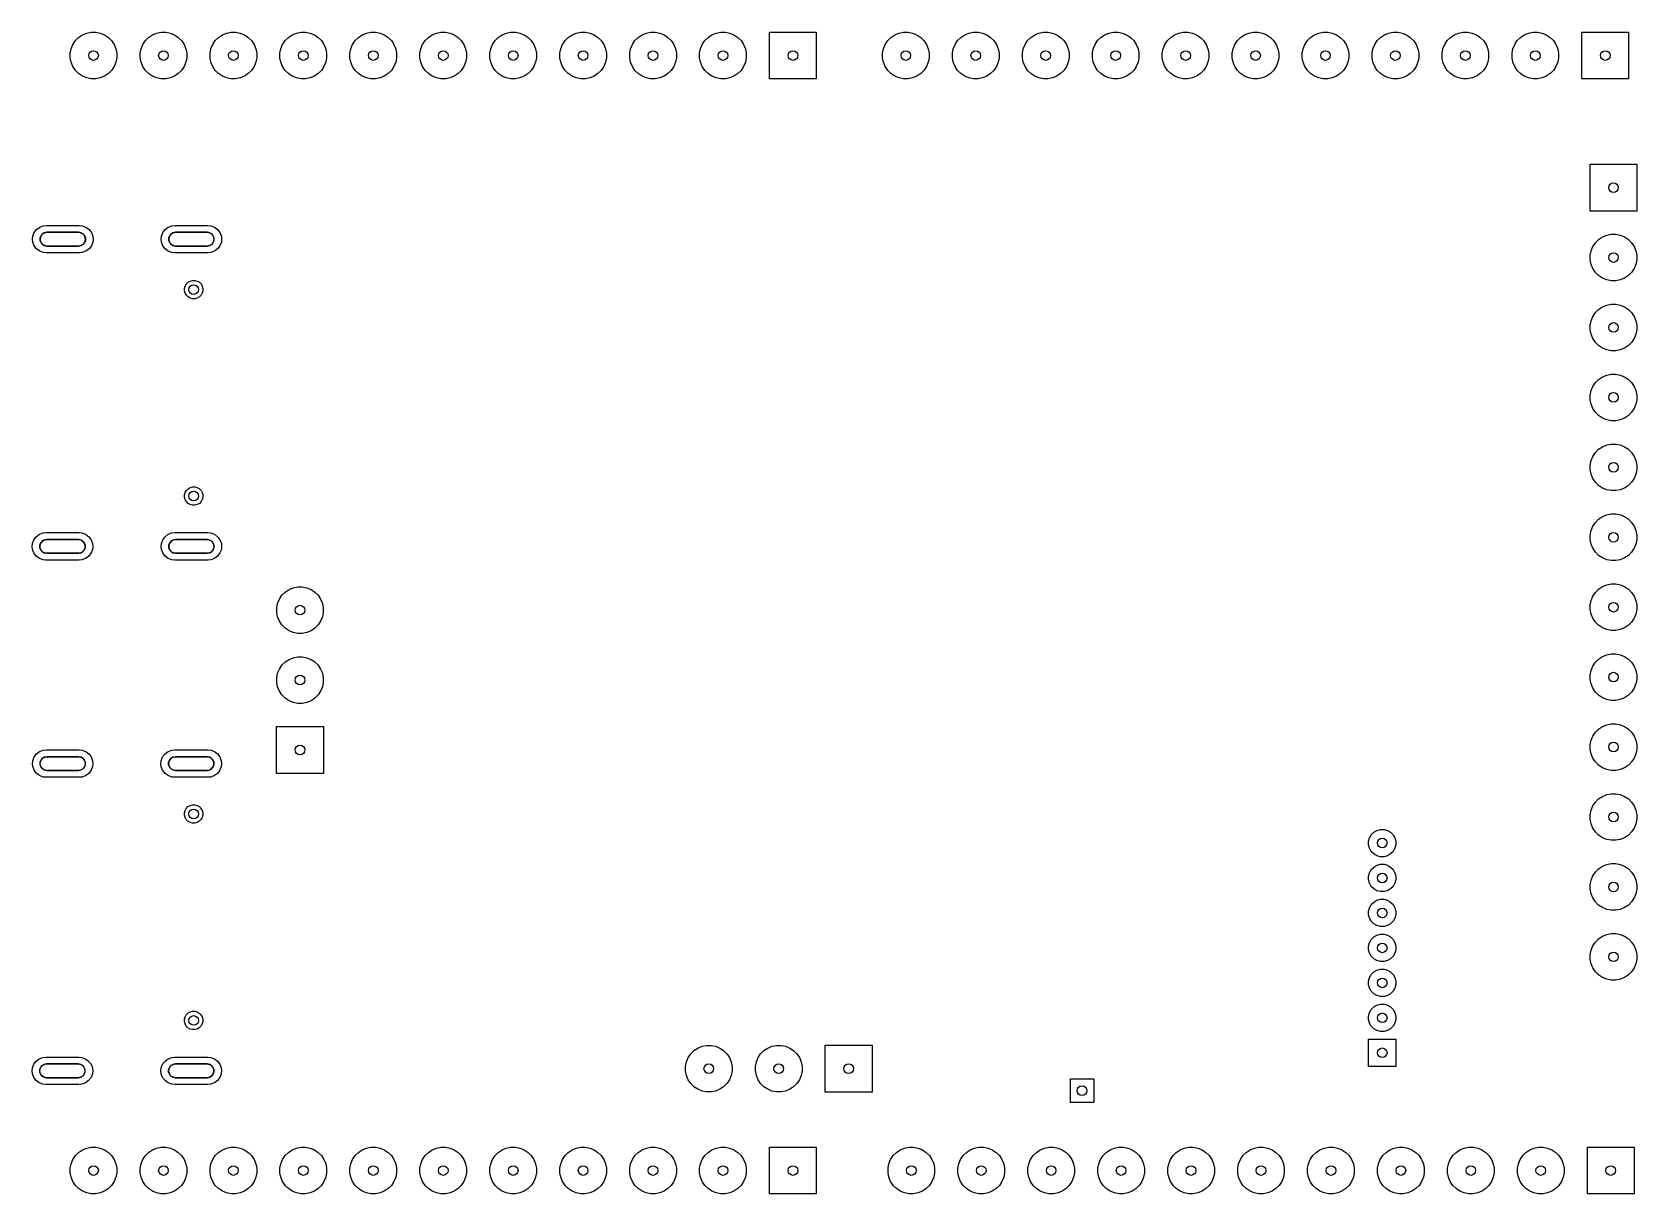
# Model space of a CAD drawing. Extents: x 2.11 to 4.4, y -4.7 to -3.04.
import ezdxf

# ---------------------------------------------------------------- set-up
doc = ezdxf.new("R2010")
doc.units = 0
doc.header["$MEASUREMENT"] = 0
doc.layers.add('BLACK', color=7, linetype='CONTINUOUS')

msp = doc.modelspace()

# ---------------------------------------------------------------- linework, layer by layer
at = {"layer": 'BLACK', "linetype": 'CONTINUOUS'}
for p, q in [((2.1673, -3.0551), (2.171, -3.0496)), ((2.171, -3.0496), (2.1756, -3.045)), ((2.1756, -3.045), (2.1811, -3.0414)), ((2.1811, -3.0414), (2.1871, -3.0388)), ((2.1871, -3.0388), (2.1936, -3.0376)), ((2.1936, -3.0376), (2.2001, -3.0376)), ((2.2001, -3.0376), (2.2066, -3.0388)), ((2.2066, -3.0388), (2.2126, -3.0414)), ((2.2126, -3.0414), (2.2181, -3.045)), ((2.2181, -3.045), (2.2227, -3.0496)), ((2.2227, -3.0496), (2.2264, -3.0551)), ((2.2673, -3.0551), (2.271, -3.0496)), ((2.271, -3.0496), (2.2756, -3.045)), ((2.2756, -3.045), (2.2811, -3.0414)), ((2.2811, -3.0414), (2.2871, -3.0388)), ((2.2871, -3.0388), (2.2936, -3.0376)), ((2.2936, -3.0376), (2.3001, -3.0376)), ((2.3001, -3.0376), (2.3066, -3.0388)), ((2.3066, -3.0388), (2.3126, -3.0414)), ((2.3126, -3.0414), (2.3181, -3.045)), ((2.3181, -3.045), (2.3227, -3.0496)), ((2.3227, -3.0496), (2.3264, -3.0551)), ((2.3673, -3.0551), (2.371, -3.0496)), ((2.371, -3.0496), (2.3756, -3.045)), ((2.3756, -3.045), (2.3811, -3.0414)), ((2.3811, -3.0414), (2.3871, -3.0388)), ((2.3871, -3.0388), (2.3936, -3.0376)), ((2.3936, -3.0376), (2.4001, -3.0376)), ((2.4001, -3.0376), (2.4066, -3.0388)), ((2.4066, -3.0388), (2.4126, -3.0414)), ((2.4126, -3.0414), (2.4181, -3.045)), ((2.4181, -3.045), (2.4227, -3.0496)), ((2.4227, -3.0496), (2.4264, -3.0551)), ((2.4673, -3.0551), (2.471, -3.0496)), ((2.471, -3.0496), (2.4756, -3.045)), ((2.4756, -3.045), (2.4811, -3.0414)), ((2.4811, -3.0414), (2.4871, -3.0388)), ((2.4871, -3.0388), (2.4936, -3.0376)), ((2.4936, -3.0376), (2.5001, -3.0376)), ((2.5001, -3.0376), (2.5066, -3.0388)), ((2.5066, -3.0388), (2.5126, -3.0414)), ((2.5126, -3.0414), (2.5181, -3.045)), ((2.5181, -3.045), (2.5227, -3.0496)), ((2.5227, -3.0496), (2.5264, -3.0551)), ((2.5673, -3.0551), (2.571, -3.0496)), ((2.571, -3.0496), (2.5756, -3.045)), ((2.5756, -3.045), (2.5811, -3.0414)), ((2.5811, -3.0414), (2.5871, -3.0388)), ((2.5871, -3.0388), (2.5936, -3.0376)), ((2.5936, -3.0376), (2.6001, -3.0376)), ((2.6001, -3.0376), (2.6066, -3.0388)), ((2.6066, -3.0388), (2.6126, -3.0414)), ((2.6126, -3.0414), (2.6181, -3.045)), ((2.6181, -3.045), (2.6227, -3.0496)), ((2.6227, -3.0496), (2.6264, -3.0551)), ((2.6673, -3.0551), (2.671, -3.0496)), ((2.671, -3.0496), (2.6756, -3.045)), ((2.6756, -3.045), (2.6811, -3.0414)), ((2.6811, -3.0414), (2.6871, -3.0388)), ((2.6871, -3.0388), (2.6936, -3.0376)), ((2.6936, -3.0376), (2.7001, -3.0376)), ((2.7001, -3.0376), (2.7066, -3.0388)), ((2.7066, -3.0388), (2.7126, -3.0414)), ((2.7126, -3.0414), (2.7181, -3.045)), ((2.7181, -3.045), (2.7227, -3.0496)), ((2.7227, -3.0496), (2.7264, -3.0551)), ((2.7673, -3.0551), (2.771, -3.0496)), ((2.771, -3.0496), (2.7756, -3.045)), ((2.7756, -3.045), (2.7811, -3.0414)), ((2.7811, -3.0414), (2.7871, -3.0388)), ((2.7871, -3.0388), (2.7936, -3.0376)), ((2.7936, -3.0376), (2.8001, -3.0376)), ((2.8001, -3.0376), (2.8066, -3.0388)), ((2.8066, -3.0388), (2.8126, -3.0414)), ((2.8126, -3.0414), (2.8181, -3.045)), ((2.8181, -3.045), (2.8227, -3.0496)), ((2.8227, -3.0496), (2.8264, -3.0551)), ((2.8673, -3.0551), (2.871, -3.0496)), ((2.871, -3.0496), (2.8756, -3.045)), ((2.8756, -3.045), (2.8811, -3.0414)), ((2.8811, -3.0414), (2.8871, -3.0388)), ((2.8871, -3.0388), (2.8936, -3.0376)), ((2.8936, -3.0376), (2.9001, -3.0376)), ((2.9001, -3.0376), (2.9066, -3.0388)), ((2.9066, -3.0388), (2.9126, -3.0414)), ((2.9126, -3.0414), (2.9181, -3.045)), ((2.9181, -3.045), (2.9227, -3.0496)), ((2.9227, -3.0496), (2.9264, -3.0551)), ((2.9673, -3.0551), (2.971, -3.0496)), ((2.971, -3.0496), (2.9756, -3.045)), ((2.9756, -3.045), (2.9811, -3.0414)), ((2.9811, -3.0414), (2.9871, -3.0388)), ((2.9871, -3.0388), (2.9936, -3.0376)), ((2.9936, -3.0376), (3.0001, -3.0376)), ((3.0001, -3.0376), (3.0066, -3.0388)), ((3.0066, -3.0388), (3.0126, -3.0414)), ((3.0126, -3.0414), (3.0181, -3.045)), ((3.0181, -3.045), (3.0227, -3.0496)), ((3.0227, -3.0496), (3.0264, -3.0551)), ((3.0673, -3.0551), (3.071, -3.0496)), ((3.071, -3.0496), (3.0756, -3.045)), ((3.0756, -3.045), (3.0811, -3.0414)), ((3.0811, -3.0414), (3.0871, -3.0388)), ((3.0871, -3.0388), (3.0936, -3.0376)), ((3.0936, -3.0376), (3.1001, -3.0376)), ((3.1001, -3.0376), (3.1066, -3.0388)), ((3.1066, -3.0388), (3.1126, -3.0414)), ((3.1126, -3.0414), (3.1181, -3.045)), ((3.1181, -3.045), (3.1227, -3.0496)), ((3.1227, -3.0496), (3.1264, -3.0551)), ((3.1634, -3.1043), (3.1634, -3.0374)), ((3.1634, -3.0374), (3.2303, -3.0374)), ((3.2303, -3.0374), (3.2303, -3.1043)), ((3.3288, -3.0551), (3.3324, -3.0496)), ((3.3324, -3.0496), (3.337, -3.045)), ((3.337, -3.045), (3.3425, -3.0414)), ((3.3425, -3.0414), (3.3486, -3.0388)), ((3.3486, -3.0388), (3.355, -3.0376)), ((3.355, -3.0376), (3.3615, -3.0376)), ((3.3615, -3.0376), (3.368, -3.0388)), ((3.368, -3.0388), (3.374, -3.0414)), ((3.374, -3.0414), (3.3795, -3.045)), ((3.3795, -3.045), (3.3841, -3.0496)), ((3.3841, -3.0496), (3.3878, -3.0551)), ((3.4288, -3.0551), (3.4324, -3.0496)), ((3.4324, -3.0496), (3.437, -3.045)), ((3.437, -3.045), (3.4425, -3.0414)), ((3.4425, -3.0414), (3.4486, -3.0388)), ((3.4486, -3.0388), (3.455, -3.0376)), ((3.455, -3.0376), (3.4615, -3.0376)), ((3.4615, -3.0376), (3.468, -3.0388)), ((3.468, -3.0388), (3.474, -3.0414)), ((3.474, -3.0414), (3.4795, -3.045)), ((3.4795, -3.045), (3.4841, -3.0496)), ((3.4841, -3.0496), (3.4878, -3.0551)), ((3.5288, -3.0551), (3.5324, -3.0496)), ((3.5324, -3.0496), (3.537, -3.045)), ((3.537, -3.045), (3.5425, -3.0414)), ((3.5425, -3.0414), (3.5486, -3.0388)), ((3.5486, -3.0388), (3.555, -3.0376)), ((3.555, -3.0376), (3.5615, -3.0376)), ((3.5615, -3.0376), (3.568, -3.0388)), ((3.568, -3.0388), (3.574, -3.0414)), ((3.574, -3.0414), (3.5795, -3.045)), ((3.5795, -3.045), (3.5841, -3.0496)), ((3.5841, -3.0496), (3.5878, -3.0551)), ((3.6288, -3.0551), (3.6324, -3.0496)), ((3.6324, -3.0496), (3.637, -3.045)), ((3.637, -3.045), (3.6425, -3.0414)), ((3.6425, -3.0414), (3.6486, -3.0388)), ((3.6486, -3.0388), (3.655, -3.0376)), ((3.655, -3.0376), (3.6615, -3.0376)), ((3.6615, -3.0376), (3.668, -3.0388)), ((3.668, -3.0388), (3.674, -3.0414)), ((3.674, -3.0414), (3.6795, -3.045)), ((3.6795, -3.045), (3.6841, -3.0496)), ((3.6841, -3.0496), (3.6878, -3.0551)), ((3.7288, -3.0551), (3.7324, -3.0496)), ((3.7324, -3.0496), (3.737, -3.045)), ((3.737, -3.045), (3.7425, -3.0414)), ((3.7425, -3.0414), (3.7486, -3.0388)), ((3.7486, -3.0388), (3.755, -3.0376)), ((3.755, -3.0376), (3.7615, -3.0376)), ((3.7615, -3.0376), (3.768, -3.0388)), ((3.768, -3.0388), (3.774, -3.0414)), ((3.774, -3.0414), (3.7795, -3.045)), ((3.7795, -3.045), (3.7841, -3.0496)), ((3.7841, -3.0496), (3.7878, -3.0551)), ((3.8288, -3.0551), (3.8324, -3.0496)), ((3.8324, -3.0496), (3.837, -3.045)), ((3.837, -3.045), (3.8425, -3.0414)), ((3.8425, -3.0414), (3.8486, -3.0388)), ((3.8486, -3.0388), (3.855, -3.0376)), ((3.855, -3.0376), (3.8615, -3.0376)), ((3.8615, -3.0376), (3.868, -3.0388)), ((3.868, -3.0388), (3.874, -3.0414)), ((3.874, -3.0414), (3.8795, -3.045)), ((3.8795, -3.045), (3.8841, -3.0496)), ((3.8841, -3.0496), (3.8878, -3.0551)), ((3.9288, -3.0551), (3.9324, -3.0496)), ((3.9324, -3.0496), (3.937, -3.045)), ((3.937, -3.045), (3.9425, -3.0414)), ((3.9425, -3.0414), (3.9486, -3.0388)), ((3.9486, -3.0388), (3.955, -3.0376)), ((3.955, -3.0376), (3.9615, -3.0376)), ((3.9615, -3.0376), (3.968, -3.0388)), ((3.968, -3.0388), (3.974, -3.0414)), ((3.974, -3.0414), (3.9795, -3.045)), ((3.9795, -3.045), (3.9841, -3.0496)), ((3.9841, -3.0496), (3.9878, -3.0551)), ((4.0288, -3.0551), (4.0324, -3.0496)), ((4.0324, -3.0496), (4.037, -3.045)), ((4.037, -3.045), (4.0425, -3.0414)), ((4.0425, -3.0414), (4.0486, -3.0388)), ((4.0486, -3.0388), (4.055, -3.0376)), ((4.055, -3.0376), (4.0615, -3.0376)), ((4.0615, -3.0376), (4.068, -3.0388)), ((4.068, -3.0388), (4.074, -3.0414)), ((4.074, -3.0414), (4.0795, -3.045)), ((4.0795, -3.045), (4.0841, -3.0496)), ((4.0841, -3.0496), (4.0878, -3.0551)), ((4.1288, -3.0551), (4.1324, -3.0496)), ((4.1324, -3.0496), (4.137, -3.045)), ((4.137, -3.045), (4.1425, -3.0414)), ((4.1425, -3.0414), (4.1486, -3.0388)), ((4.1486, -3.0388), (4.155, -3.0376)), ((4.155, -3.0376), (4.1615, -3.0376)), ((4.1615, -3.0376), (4.168, -3.0388)), ((4.168, -3.0388), (4.174, -3.0414)), ((4.174, -3.0414), (4.1795, -3.045)), ((4.1795, -3.045), (4.1841, -3.0496)), ((4.1841, -3.0496), (4.1878, -3.0551)), ((4.2288, -3.0551), (4.2324, -3.0496)), ((4.2324, -3.0496), (4.237, -3.045)), ((4.237, -3.045), (4.2425, -3.0414)), ((4.2425, -3.0414), (4.2486, -3.0388)), ((4.2486, -3.0388), (4.255, -3.0376)), ((4.255, -3.0376), (4.2615, -3.0376)), ((4.2615, -3.0376), (4.268, -3.0388)), ((4.268, -3.0388), (4.274, -3.0414)), ((4.274, -3.0414), (4.2795, -3.045)), ((4.2795, -3.045), (4.2841, -3.0496)), ((4.2841, -3.0496), (4.2878, -3.0551)), ((4.3248, -3.1043), (4.3248, -3.0374)), ((4.3248, -3.0374), (4.3917, -3.0374)), ((4.3917, -3.0374), (4.3917, -3.1043)), ((2.1635, -3.0676), (2.1648, -3.0612)), ((2.1635, -3.0741), (2.1635, -3.0676)), ((2.1648, -3.0806), (2.1635, -3.0741)), ((2.1648, -3.0612), (2.1673, -3.0551)), ((2.2264, -3.0551), (2.2289, -3.0612)), ((2.2289, -3.0612), (2.2302, -3.0676)), ((2.2302, -3.0741), (2.2289, -3.0806)), ((2.2302, -3.0676), (2.2302, -3.0741)), ((2.2635, -3.0676), (2.2648, -3.0612)), ((2.2635, -3.0741), (2.2635, -3.0676)), ((2.2648, -3.0806), (2.2635, -3.0741)), ((2.2648, -3.0612), (2.2673, -3.0551)), ((2.3264, -3.0551), (2.3289, -3.0612)), ((2.3289, -3.0612), (2.3302, -3.0676)), ((2.3302, -3.0741), (2.3289, -3.0806)), ((2.3302, -3.0676), (2.3302, -3.0741)), ((2.3635, -3.0676), (2.3648, -3.0612)), ((2.3635, -3.0741), (2.3635, -3.0676)), ((2.3648, -3.0806), (2.3635, -3.0741)), ((2.3648, -3.0612), (2.3673, -3.0551)), ((2.4264, -3.0551), (2.4289, -3.0612)), ((2.4289, -3.0612), (2.4302, -3.0676)), ((2.4302, -3.0741), (2.4289, -3.0806)), ((2.4302, -3.0676), (2.4302, -3.0741)), ((2.4635, -3.0676), (2.4648, -3.0612)), ((2.4635, -3.0741), (2.4635, -3.0676)), ((2.4648, -3.0806), (2.4635, -3.0741)), ((2.4648, -3.0612), (2.4673, -3.0551)), ((2.5264, -3.0551), (2.5289, -3.0612)), ((2.5289, -3.0612), (2.5302, -3.0676)), ((2.5302, -3.0741), (2.5289, -3.0806)), ((2.5302, -3.0676), (2.5302, -3.0741)), ((2.5635, -3.0676), (2.5648, -3.0612)), ((2.5635, -3.0741), (2.5635, -3.0676)), ((2.5648, -3.0806), (2.5635, -3.0741)), ((2.5648, -3.0612), (2.5673, -3.0551)), ((2.6264, -3.0551), (2.6289, -3.0612)), ((2.6289, -3.0612), (2.6302, -3.0676)), ((2.6302, -3.0741), (2.6289, -3.0806)), ((2.6302, -3.0676), (2.6302, -3.0741)), ((2.6635, -3.0676), (2.6648, -3.0612)), ((2.6635, -3.0741), (2.6635, -3.0676)), ((2.6648, -3.0806), (2.6635, -3.0741)), ((2.6648, -3.0612), (2.6673, -3.0551)), ((2.7264, -3.0551), (2.7289, -3.0612)), ((2.7289, -3.0612), (2.7302, -3.0676)), ((2.7302, -3.0741), (2.7289, -3.0806)), ((2.7302, -3.0676), (2.7302, -3.0741)), ((2.7635, -3.0676), (2.7648, -3.0612)), ((2.7635, -3.0741), (2.7635, -3.0676)), ((2.7648, -3.0806), (2.7635, -3.0741)), ((2.7648, -3.0612), (2.7673, -3.0551)), ((2.8264, -3.0551), (2.8289, -3.0612)), ((2.8289, -3.0612), (2.8302, -3.0676)), ((2.8302, -3.0741), (2.8289, -3.0806)), ((2.8302, -3.0676), (2.8302, -3.0741)), ((2.8635, -3.0676), (2.8648, -3.0612)), ((2.8635, -3.0741), (2.8635, -3.0676)), ((2.8648, -3.0806), (2.8635, -3.0741)), ((2.8648, -3.0612), (2.8673, -3.0551)), ((2.9264, -3.0551), (2.9289, -3.0612)), ((2.9289, -3.0612), (2.9302, -3.0676)), ((2.9302, -3.0741), (2.9289, -3.0806)), ((2.9302, -3.0676), (2.9302, -3.0741)), ((2.9635, -3.0676), (2.9648, -3.0612)), ((2.9635, -3.0741), (2.9635, -3.0676)), ((2.9648, -3.0806), (2.9635, -3.0741)), ((2.9648, -3.0612), (2.9673, -3.0551)), ((3.0264, -3.0551), (3.0289, -3.0612)), ((3.0289, -3.0612), (3.0302, -3.0676)), ((3.0302, -3.0741), (3.0289, -3.0806)), ((3.0302, -3.0676), (3.0302, -3.0741)), ((3.0635, -3.0676), (3.0648, -3.0612)), ((3.0635, -3.0741), (3.0635, -3.0676)), ((3.0648, -3.0806), (3.0635, -3.0741)), ((3.0648, -3.0612), (3.0673, -3.0551)), ((3.1264, -3.0551), (3.1289, -3.0612)), ((3.1289, -3.0612), (3.1302, -3.0676)), ((3.1302, -3.0741), (3.1289, -3.0806)), ((3.1302, -3.0676), (3.1302, -3.0741)), ((3.325, -3.0676), (3.3262, -3.0612)), ((3.325, -3.0741), (3.325, -3.0676)), ((3.3262, -3.0806), (3.325, -3.0741)), ((3.3262, -3.0612), (3.3288, -3.0551)), ((3.3878, -3.0551), (3.3903, -3.0612)), ((3.3903, -3.0612), (3.3916, -3.0676)), ((3.3916, -3.0741), (3.3903, -3.0806)), ((3.3916, -3.0676), (3.3916, -3.0741)), ((3.425, -3.0676), (3.4262, -3.0612)), ((3.425, -3.0741), (3.425, -3.0676)), ((3.4262, -3.0806), (3.425, -3.0741)), ((3.4262, -3.0612), (3.4288, -3.0551)), ((3.4878, -3.0551), (3.4903, -3.0612)), ((3.4903, -3.0612), (3.4916, -3.0676)), ((3.4916, -3.0741), (3.4903, -3.0806)), ((3.4916, -3.0676), (3.4916, -3.0741)), ((3.525, -3.0676), (3.5262, -3.0612)), ((3.525, -3.0741), (3.525, -3.0676)), ((3.5262, -3.0806), (3.525, -3.0741)), ((3.5262, -3.0612), (3.5288, -3.0551)), ((3.5878, -3.0551), (3.5903, -3.0612)), ((3.5903, -3.0612), (3.5916, -3.0676)), ((3.5916, -3.0741), (3.5903, -3.0806)), ((3.5916, -3.0676), (3.5916, -3.0741)), ((3.625, -3.0676), (3.6262, -3.0612)), ((3.625, -3.0741), (3.625, -3.0676)), ((3.6262, -3.0806), (3.625, -3.0741)), ((3.6262, -3.0612), (3.6288, -3.0551)), ((3.6878, -3.0551), (3.6903, -3.0612)), ((3.6903, -3.0612), (3.6916, -3.0676)), ((3.6916, -3.0741), (3.6903, -3.0806)), ((3.6916, -3.0676), (3.6916, -3.0741)), ((3.725, -3.0676), (3.7262, -3.0612)), ((3.725, -3.0741), (3.725, -3.0676)), ((3.7262, -3.0806), (3.725, -3.0741)), ((3.7262, -3.0612), (3.7288, -3.0551)), ((3.7878, -3.0551), (3.7903, -3.0612)), ((3.7903, -3.0612), (3.7916, -3.0676)), ((3.7916, -3.0741), (3.7903, -3.0806)), ((3.7916, -3.0676), (3.7916, -3.0741)), ((3.825, -3.0676), (3.8262, -3.0612)), ((3.825, -3.0741), (3.825, -3.0676)), ((3.8262, -3.0806), (3.825, -3.0741)), ((3.8262, -3.0612), (3.8288, -3.0551)), ((3.8878, -3.0551), (3.8903, -3.0612)), ((3.8903, -3.0612), (3.8916, -3.0676)), ((3.8916, -3.0741), (3.8903, -3.0806)), ((3.8916, -3.0676), (3.8916, -3.0741)), ((3.925, -3.0676), (3.9262, -3.0612)), ((3.925, -3.0741), (3.925, -3.0676)), ((3.9262, -3.0806), (3.925, -3.0741)), ((3.9262, -3.0612), (3.9288, -3.0551)), ((3.9878, -3.0551), (3.9903, -3.0612)), ((3.9903, -3.0612), (3.9916, -3.0676)), ((3.9916, -3.0741), (3.9903, -3.0806)), ((3.9916, -3.0676), (3.9916, -3.0741)), ((4.025, -3.0676), (4.0262, -3.0612)), ((4.025, -3.0741), (4.025, -3.0676)), ((4.0262, -3.0806), (4.025, -3.0741)), ((4.0262, -3.0612), (4.0288, -3.0551)), ((4.0878, -3.0551), (4.0903, -3.0612)), ((4.0903, -3.0612), (4.0916, -3.0676)), ((4.0916, -3.0741), (4.0903, -3.0806)), ((4.0916, -3.0676), (4.0916, -3.0741)), ((4.125, -3.0676), (4.1262, -3.0612)), ((4.125, -3.0741), (4.125, -3.0676)), ((4.1262, -3.0806), (4.125, -3.0741)), ((4.1262, -3.0612), (4.1288, -3.0551)), ((4.1878, -3.0551), (4.1903, -3.0612)), ((4.1903, -3.0612), (4.1916, -3.0676)), ((4.1916, -3.0741), (4.1903, -3.0806)), ((4.1916, -3.0676), (4.1916, -3.0741)), ((4.225, -3.0676), (4.2262, -3.0612)), ((4.225, -3.0741), (4.225, -3.0676)), ((4.2262, -3.0806), (4.225, -3.0741)), ((4.2262, -3.0612), (4.2288, -3.0551)), ((4.2878, -3.0551), (4.2903, -3.0612)), ((4.2903, -3.0612), (4.2916, -3.0676)), ((4.2916, -3.0741), (4.2903, -3.0806)), ((4.2916, -3.0676), (4.2916, -3.0741)), ((2.1673, -3.0866), (2.1648, -3.0806)), ((2.171, -3.0921), (2.1673, -3.0866)), ((2.1756, -3.0967), (2.171, -3.0921)), ((2.1811, -3.1004), (2.1756, -3.0967)), ((2.2181, -3.0967), (2.2126, -3.1004)), ((2.2227, -3.0921), (2.2181, -3.0967)), ((2.2264, -3.0866), (2.2227, -3.0921)), ((2.2289, -3.0806), (2.2264, -3.0866)), ((2.2673, -3.0866), (2.2648, -3.0806)), ((2.271, -3.0921), (2.2673, -3.0866)), ((2.2756, -3.0967), (2.271, -3.0921)), ((2.2811, -3.1004), (2.2756, -3.0967)), ((2.3181, -3.0967), (2.3126, -3.1004)), ((2.3227, -3.0921), (2.3181, -3.0967)), ((2.3264, -3.0866), (2.3227, -3.0921)), ((2.3289, -3.0806), (2.3264, -3.0866)), ((2.3673, -3.0866), (2.3648, -3.0806)), ((2.371, -3.0921), (2.3673, -3.0866)), ((2.3756, -3.0967), (2.371, -3.0921)), ((2.3811, -3.1004), (2.3756, -3.0967)), ((2.4181, -3.0967), (2.4126, -3.1004)), ((2.4227, -3.0921), (2.4181, -3.0967)), ((2.4264, -3.0866), (2.4227, -3.0921)), ((2.4289, -3.0806), (2.4264, -3.0866)), ((2.4673, -3.0866), (2.4648, -3.0806)), ((2.471, -3.0921), (2.4673, -3.0866)), ((2.4756, -3.0967), (2.471, -3.0921)), ((2.4811, -3.1004), (2.4756, -3.0967)), ((2.5181, -3.0967), (2.5126, -3.1004)), ((2.5227, -3.0921), (2.5181, -3.0967)), ((2.5264, -3.0866), (2.5227, -3.0921)), ((2.5289, -3.0806), (2.5264, -3.0866)), ((2.5673, -3.0866), (2.5648, -3.0806)), ((2.571, -3.0921), (2.5673, -3.0866)), ((2.5756, -3.0967), (2.571, -3.0921)), ((2.5811, -3.1004), (2.5756, -3.0967)), ((2.6181, -3.0967), (2.6126, -3.1004)), ((2.6227, -3.0921), (2.6181, -3.0967)), ((2.6264, -3.0866), (2.6227, -3.0921)), ((2.6289, -3.0806), (2.6264, -3.0866)), ((2.6673, -3.0866), (2.6648, -3.0806)), ((2.671, -3.0921), (2.6673, -3.0866)), ((2.6756, -3.0967), (2.671, -3.0921)), ((2.6811, -3.1004), (2.6756, -3.0967)), ((2.7181, -3.0967), (2.7126, -3.1004)), ((2.7227, -3.0921), (2.7181, -3.0967)), ((2.7264, -3.0866), (2.7227, -3.0921)), ((2.7289, -3.0806), (2.7264, -3.0866)), ((2.7673, -3.0866), (2.7648, -3.0806)), ((2.771, -3.0921), (2.7673, -3.0866)), ((2.7756, -3.0967), (2.771, -3.0921)), ((2.7811, -3.1004), (2.7756, -3.0967)), ((2.8181, -3.0967), (2.8126, -3.1004)), ((2.8227, -3.0921), (2.8181, -3.0967)), ((2.8264, -3.0866), (2.8227, -3.0921)), ((2.8289, -3.0806), (2.8264, -3.0866)), ((2.8673, -3.0866), (2.8648, -3.0806)), ((2.871, -3.0921), (2.8673, -3.0866)), ((2.8756, -3.0967), (2.871, -3.0921)), ((2.8811, -3.1004), (2.8756, -3.0967)), ((2.9181, -3.0967), (2.9126, -3.1004)), ((2.9227, -3.0921), (2.9181, -3.0967)), ((2.9264, -3.0866), (2.9227, -3.0921)), ((2.9289, -3.0806), (2.9264, -3.0866)), ((2.9673, -3.0866), (2.9648, -3.0806)), ((2.971, -3.0921), (2.9673, -3.0866)), ((2.9756, -3.0967), (2.971, -3.0921)), ((2.9811, -3.1004), (2.9756, -3.0967)), ((3.0181, -3.0967), (3.0126, -3.1004)), ((3.0227, -3.0921), (3.0181, -3.0967)), ((3.0264, -3.0866), (3.0227, -3.0921)), ((3.0289, -3.0806), (3.0264, -3.0866)), ((3.0673, -3.0866), (3.0648, -3.0806)), ((3.071, -3.0921), (3.0673, -3.0866)), ((3.0756, -3.0967), (3.071, -3.0921)), ((3.0811, -3.1004), (3.0756, -3.0967)), ((3.1181, -3.0967), (3.1126, -3.1004)), ((3.1227, -3.0921), (3.1181, -3.0967)), ((3.1264, -3.0866), (3.1227, -3.0921)), ((3.1289, -3.0806), (3.1264, -3.0866)), ((3.3288, -3.0866), (3.3262, -3.0806)), ((3.3324, -3.0921), (3.3288, -3.0866)), ((3.337, -3.0967), (3.3324, -3.0921)), ((3.3425, -3.1004), (3.337, -3.0967)), ((3.3795, -3.0967), (3.374, -3.1004)), ((3.3841, -3.0921), (3.3795, -3.0967)), ((3.3878, -3.0866), (3.3841, -3.0921)), ((3.3903, -3.0806), (3.3878, -3.0866)), ((3.4288, -3.0866), (3.4262, -3.0806)), ((3.4324, -3.0921), (3.4288, -3.0866)), ((3.437, -3.0967), (3.4324, -3.0921)), ((3.4425, -3.1004), (3.437, -3.0967)), ((3.4795, -3.0967), (3.474, -3.1004)), ((3.4841, -3.0921), (3.4795, -3.0967)), ((3.4878, -3.0866), (3.4841, -3.0921)), ((3.4903, -3.0806), (3.4878, -3.0866)), ((3.5288, -3.0866), (3.5262, -3.0806)), ((3.5324, -3.0921), (3.5288, -3.0866)), ((3.537, -3.0967), (3.5324, -3.0921)), ((3.5425, -3.1004), (3.537, -3.0967)), ((3.5795, -3.0967), (3.574, -3.1004)), ((3.5841, -3.0921), (3.5795, -3.0967)), ((3.5878, -3.0866), (3.5841, -3.0921)), ((3.5903, -3.0806), (3.5878, -3.0866)), ((3.6288, -3.0866), (3.6262, -3.0806)), ((3.6324, -3.0921), (3.6288, -3.0866)), ((3.637, -3.0967), (3.6324, -3.0921)), ((3.6425, -3.1004), (3.637, -3.0967)), ((3.6795, -3.0967), (3.674, -3.1004)), ((3.6841, -3.0921), (3.6795, -3.0967)), ((3.6878, -3.0866), (3.6841, -3.0921)), ((3.6903, -3.0806), (3.6878, -3.0866)), ((3.7288, -3.0866), (3.7262, -3.0806)), ((3.7324, -3.0921), (3.7288, -3.0866)), ((3.737, -3.0967), (3.7324, -3.0921)), ((3.7425, -3.1004), (3.737, -3.0967)), ((3.7795, -3.0967), (3.774, -3.1004)), ((3.7841, -3.0921), (3.7795, -3.0967)), ((3.7878, -3.0866), (3.7841, -3.0921)), ((3.7903, -3.0806), (3.7878, -3.0866)), ((3.8288, -3.0866), (3.8262, -3.0806)), ((3.8324, -3.0921), (3.8288, -3.0866)), ((3.837, -3.0967), (3.8324, -3.0921)), ((3.8425, -3.1004), (3.837, -3.0967)), ((3.8795, -3.0967), (3.874, -3.1004)), ((3.8841, -3.0921), (3.8795, -3.0967)), ((3.8878, -3.0866), (3.8841, -3.0921)), ((3.8903, -3.0806), (3.8878, -3.0866)), ((3.9288, -3.0866), (3.9262, -3.0806)), ((3.9324, -3.0921), (3.9288, -3.0866)), ((3.937, -3.0967), (3.9324, -3.0921)), ((3.9425, -3.1004), (3.937, -3.0967)), ((3.9795, -3.0967), (3.974, -3.1004)), ((3.9841, -3.0921), (3.9795, -3.0967)), ((3.9878, -3.0866), (3.9841, -3.0921)), ((3.9903, -3.0806), (3.9878, -3.0866)), ((4.0288, -3.0866), (4.0262, -3.0806)), ((4.0324, -3.0921), (4.0288, -3.0866)), ((4.037, -3.0967), (4.0324, -3.0921)), ((4.0425, -3.1004), (4.037, -3.0967)), ((4.0795, -3.0967), (4.074, -3.1004)), ((4.0841, -3.0921), (4.0795, -3.0967)), ((4.0878, -3.0866), (4.0841, -3.0921)), ((4.0903, -3.0806), (4.0878, -3.0866)), ((4.1288, -3.0866), (4.1262, -3.0806)), ((4.1324, -3.0921), (4.1288, -3.0866)), ((4.137, -3.0967), (4.1324, -3.0921)), ((4.1425, -3.1004), (4.137, -3.0967)), ((4.1795, -3.0967), (4.174, -3.1004)), ((4.1841, -3.0921), (4.1795, -3.0967)), ((4.1878, -3.0866), (4.1841, -3.0921)), ((4.1903, -3.0806), (4.1878, -3.0866)), ((4.2288, -3.0866), (4.2262, -3.0806)), ((4.2324, -3.0921), (4.2288, -3.0866)), ((4.237, -3.0967), (4.2324, -3.0921)), ((4.2425, -3.1004), (4.237, -3.0967)), ((4.2795, -3.0967), (4.274, -3.1004)), ((4.2841, -3.0921), (4.2795, -3.0967)), ((4.2878, -3.0866), (4.2841, -3.0921)), ((4.2903, -3.0806), (4.2878, -3.0866)), ((2.1871, -3.1029), (2.1811, -3.1004)), ((2.1936, -3.1042), (2.1871, -3.1029)), ((2.2001, -3.1042), (2.1936, -3.1042)), ((2.2066, -3.1029), (2.2001, -3.1042)), ((2.2126, -3.1004), (2.2066, -3.1029)), ((2.2871, -3.1029), (2.2811, -3.1004)), ((2.2936, -3.1042), (2.2871, -3.1029)), ((2.3001, -3.1042), (2.2936, -3.1042)), ((2.3066, -3.1029), (2.3001, -3.1042)), ((2.3126, -3.1004), (2.3066, -3.1029)), ((2.3871, -3.1029), (2.3811, -3.1004)), ((2.3936, -3.1042), (2.3871, -3.1029)), ((2.4001, -3.1042), (2.3936, -3.1042)), ((2.4066, -3.1029), (2.4001, -3.1042)), ((2.4126, -3.1004), (2.4066, -3.1029)), ((2.4871, -3.1029), (2.4811, -3.1004)), ((2.4936, -3.1042), (2.4871, -3.1029)), ((2.5001, -3.1042), (2.4936, -3.1042)), ((2.5066, -3.1029), (2.5001, -3.1042)), ((2.5126, -3.1004), (2.5066, -3.1029)), ((2.5871, -3.1029), (2.5811, -3.1004)), ((2.5936, -3.1042), (2.5871, -3.1029)), ((2.6001, -3.1042), (2.5936, -3.1042)), ((2.6066, -3.1029), (2.6001, -3.1042)), ((2.6126, -3.1004), (2.6066, -3.1029)), ((2.6871, -3.1029), (2.6811, -3.1004)), ((2.6936, -3.1042), (2.6871, -3.1029)), ((2.7001, -3.1042), (2.6936, -3.1042)), ((2.7066, -3.1029), (2.7001, -3.1042)), ((2.7126, -3.1004), (2.7066, -3.1029)), ((2.7871, -3.1029), (2.7811, -3.1004)), ((2.7936, -3.1042), (2.7871, -3.1029)), ((2.8001, -3.1042), (2.7936, -3.1042)), ((2.8066, -3.1029), (2.8001, -3.1042)), ((2.8126, -3.1004), (2.8066, -3.1029)), ((2.8871, -3.1029), (2.8811, -3.1004)), ((2.8936, -3.1042), (2.8871, -3.1029)), ((2.9001, -3.1042), (2.8936, -3.1042)), ((2.9066, -3.1029), (2.9001, -3.1042)), ((2.9126, -3.1004), (2.9066, -3.1029)), ((2.9871, -3.1029), (2.9811, -3.1004)), ((2.9936, -3.1042), (2.9871, -3.1029)), ((3.0001, -3.1042), (2.9936, -3.1042)), ((3.0066, -3.1029), (3.0001, -3.1042)), ((3.0126, -3.1004), (3.0066, -3.1029)), ((3.0871, -3.1029), (3.0811, -3.1004)), ((3.0936, -3.1042), (3.0871, -3.1029)), ((3.1001, -3.1042), (3.0936, -3.1042)), ((3.1066, -3.1029), (3.1001, -3.1042)), ((3.1126, -3.1004), (3.1066, -3.1029)), ((3.2303, -3.1043), (3.1634, -3.1043)), ((3.3486, -3.1029), (3.3425, -3.1004)), ((3.355, -3.1042), (3.3486, -3.1029)), ((3.3615, -3.1042), (3.355, -3.1042)), ((3.368, -3.1029), (3.3615, -3.1042)), ((3.374, -3.1004), (3.368, -3.1029)), ((3.4486, -3.1029), (3.4425, -3.1004)), ((3.455, -3.1042), (3.4486, -3.1029)), ((3.4615, -3.1042), (3.455, -3.1042)), ((3.468, -3.1029), (3.4615, -3.1042)), ((3.474, -3.1004), (3.468, -3.1029)), ((3.5486, -3.1029), (3.5425, -3.1004)), ((3.555, -3.1042), (3.5486, -3.1029)), ((3.5615, -3.1042), (3.555, -3.1042)), ((3.568, -3.1029), (3.5615, -3.1042)), ((3.574, -3.1004), (3.568, -3.1029)), ((3.6486, -3.1029), (3.6425, -3.1004)), ((3.655, -3.1042), (3.6486, -3.1029)), ((3.6615, -3.1042), (3.655, -3.1042)), ((3.668, -3.1029), (3.6615, -3.1042)), ((3.674, -3.1004), (3.668, -3.1029)), ((3.7486, -3.1029), (3.7425, -3.1004)), ((3.755, -3.1042), (3.7486, -3.1029)), ((3.7615, -3.1042), (3.755, -3.1042)), ((3.768, -3.1029), (3.7615, -3.1042)), ((3.774, -3.1004), (3.768, -3.1029)), ((3.8486, -3.1029), (3.8425, -3.1004)), ((3.855, -3.1042), (3.8486, -3.1029)), ((3.8615, -3.1042), (3.855, -3.1042)), ((3.868, -3.1029), (3.8615, -3.1042)), ((3.874, -3.1004), (3.868, -3.1029)), ((3.9486, -3.1029), (3.9425, -3.1004)), ((3.955, -3.1042), (3.9486, -3.1029)), ((3.9615, -3.1042), (3.955, -3.1042)), ((3.968, -3.1029), (3.9615, -3.1042)), ((3.974, -3.1004), (3.968, -3.1029)), ((4.0486, -3.1029), (4.0425, -3.1004)), ((4.055, -3.1042), (4.0486, -3.1029)), ((4.0615, -3.1042), (4.055, -3.1042)), ((4.068, -3.1029), (4.0615, -3.1042)), ((4.074, -3.1004), (4.068, -3.1029)), ((4.1486, -3.1029), (4.1425, -3.1004)), ((4.155, -3.1042), (4.1486, -3.1029)), ((4.1615, -3.1042), (4.155, -3.1042)), ((4.168, -3.1029), (4.1615, -3.1042)), ((4.174, -3.1004), (4.168, -3.1029)), ((4.2486, -3.1029), (4.2425, -3.1004)), ((4.255, -3.1042), (4.2486, -3.1029)), ((4.2615, -3.1042), (4.255, -3.1042)), ((4.268, -3.1029), (4.2615, -3.1042)), ((4.274, -3.1004), (4.268, -3.1029)), ((4.3917, -3.1043), (4.3248, -3.1043)), ((4.3366, -3.2933), (4.3366, -3.2264)), ((4.3366, -3.2264), (4.4035, -3.2264)), ((4.4035, -3.2264), (4.4035, -3.2933)), ((4.4035, -3.2933), (4.3366, -3.2933)), ((2.1101, -3.3293), (2.112, -3.3241)), ((2.112, -3.3241), (2.1154, -3.3196)), ((2.1154, -3.3196), (2.1199, -3.3163)), ((2.1199, -3.3163), (2.1251, -3.3143)), ((2.1221, -3.3281), (2.1248, -3.3253)), ((2.1248, -3.3253), (2.1284, -3.3239)), ((2.1251, -3.3143), (2.1293, -3.3138)), ((2.1284, -3.3239), (2.1303, -3.3237)), ((2.1293, -3.3138), (2.1766, -3.3138)), ((2.1303, -3.3237), (2.1756, -3.3237)), ((2.1756, -3.3237), (2.1775, -3.3239)), ((2.1766, -3.3138), (2.1808, -3.3143)), ((2.1775, -3.3239), (2.1811, -3.3253)), ((2.1808, -3.3143), (2.186, -3.3163)), ((2.1811, -3.3253), (2.1838, -3.3281)), ((2.186, -3.3163), (2.1905, -3.3196)), ((2.1905, -3.3196), (2.1938, -3.3241)), ((2.1938, -3.3241), (2.1958, -3.3293)), ((2.2939, -3.3293), (2.2959, -3.3241)), ((2.2959, -3.3241), (2.2993, -3.3196)), ((2.2993, -3.3196), (2.3037, -3.3163)), ((2.3037, -3.3163), (2.309, -3.3143)), ((2.306, -3.3281), (2.3087, -3.3253)), ((2.3087, -3.3253), (2.3122, -3.3239)), ((2.309, -3.3143), (2.3132, -3.3138)), ((2.3122, -3.3239), (2.3142, -3.3237)), ((2.3132, -3.3138), (2.3604, -3.3138)), ((2.3142, -3.3237), (2.3594, -3.3237)), ((2.3594, -3.3237), (2.3614, -3.3239)), ((2.3604, -3.3138), (2.3646, -3.3143)), ((2.3614, -3.3239), (2.3649, -3.3253)), ((2.3646, -3.3143), (2.3699, -3.3163)), ((2.3649, -3.3253), (2.3676, -3.3281)), ((2.3699, -3.3163), (2.3743, -3.3196)), ((2.3743, -3.3196), (2.3777, -3.3241)), ((2.3777, -3.3241), (2.3797, -3.3293)), ((4.3604, -3.3278), (4.3668, -3.3265)), ((4.3668, -3.3265), (4.3734, -3.3265)), ((4.3734, -3.3265), (4.3798, -3.3278)), ((2.1096, -3.3335), (2.1101, -3.3293)), ((2.1101, -3.3377), (2.1096, -3.3335)), ((2.112, -3.343), (2.1101, -3.3377)), ((2.1154, -3.3474), (2.112, -3.343)), ((2.1199, -3.3508), (2.1154, -3.3474)), ((2.1207, -3.3316), (2.1221, -3.3281)), ((2.1207, -3.3354), (2.1207, -3.3316)), ((2.1221, -3.339), (2.1207, -3.3354)), ((2.1248, -3.3417), (2.1221, -3.339)), ((2.1284, -3.3432), (2.1248, -3.3417)), ((2.1303, -3.3434), (2.1284, -3.3432)), ((2.1756, -3.3434), (2.1303, -3.3434)), ((2.1775, -3.3432), (2.1756, -3.3434)), ((2.1811, -3.3417), (2.1775, -3.3432)), ((2.1838, -3.339), (2.1811, -3.3417)), ((2.1838, -3.3281), (2.1852, -3.3316)), ((2.1852, -3.3354), (2.1838, -3.339)), ((2.1852, -3.3316), (2.1852, -3.3354)), ((2.1905, -3.3474), (2.186, -3.3508)), ((2.1938, -3.343), (2.1905, -3.3474)), ((2.1958, -3.3377), (2.1938, -3.343)), ((2.1958, -3.3293), (2.1963, -3.3335)), ((2.1963, -3.3335), (2.1958, -3.3377)), ((2.2935, -3.3335), (2.2939, -3.3293)), ((2.2939, -3.3377), (2.2935, -3.3335)), ((2.2959, -3.343), (2.2939, -3.3377)), ((2.2993, -3.3474), (2.2959, -3.343)), ((2.3037, -3.3508), (2.2993, -3.3474)), ((2.3045, -3.3316), (2.306, -3.3281)), ((2.3045, -3.3354), (2.3045, -3.3316)), ((2.306, -3.339), (2.3045, -3.3354)), ((2.3087, -3.3417), (2.306, -3.339)), ((2.3122, -3.3432), (2.3087, -3.3417)), ((2.3142, -3.3434), (2.3122, -3.3432)), ((2.3594, -3.3434), (2.3142, -3.3434)), ((2.3614, -3.3432), (2.3594, -3.3434)), ((2.3649, -3.3417), (2.3614, -3.3432)), ((2.3676, -3.339), (2.3649, -3.3417)), ((2.3676, -3.3281), (2.3691, -3.3316)), ((2.3691, -3.3354), (2.3676, -3.339)), ((2.3691, -3.3316), (2.3691, -3.3354)), ((2.3743, -3.3474), (2.3699, -3.3508)), ((2.3777, -3.343), (2.3743, -3.3474)), ((2.3797, -3.3377), (2.3777, -3.343)), ((2.3797, -3.3293), (2.3801, -3.3335)), ((2.3801, -3.3335), (2.3797, -3.3377)), ((4.3381, -3.3501), (4.3406, -3.3441)), ((4.3406, -3.3441), (4.3442, -3.3386)), ((4.3442, -3.3386), (4.3488, -3.334)), ((4.3488, -3.334), (4.3543, -3.3303)), ((4.3543, -3.3303), (4.3604, -3.3278)), ((4.3798, -3.3278), (4.3859, -3.3303)), ((4.3859, -3.3303), (4.3913, -3.334)), ((4.3913, -3.334), (4.3959, -3.3386)), ((4.3959, -3.3386), (4.3996, -3.3441)), ((4.3996, -3.3441), (4.4021, -3.3501)), ((2.1251, -3.3528), (2.1199, -3.3508)), ((2.1293, -3.3532), (2.1251, -3.3528)), ((2.1766, -3.3532), (2.1293, -3.3532)), ((2.1808, -3.3528), (2.1766, -3.3532)), ((2.186, -3.3508), (2.1808, -3.3528)), ((2.309, -3.3528), (2.3037, -3.3508)), ((2.3132, -3.3532), (2.309, -3.3528)), ((2.3604, -3.3532), (2.3132, -3.3532)), ((2.3646, -3.3528), (2.3604, -3.3532)), ((2.3699, -3.3508), (2.3646, -3.3528)), ((4.3368, -3.3566), (4.3381, -3.3501)), ((4.3368, -3.3631), (4.3368, -3.3566)), ((4.3381, -3.3696), (4.3368, -3.3631)), ((4.3406, -3.3756), (4.3381, -3.3696)), ((4.4021, -3.3696), (4.3996, -3.3756)), ((4.4021, -3.3501), (4.4034, -3.3566)), ((4.4034, -3.3631), (4.4021, -3.3696)), ((4.4034, -3.3566), (4.4034, -3.3631)), ((2.3297, -3.3975), (2.3321, -3.3951)), ((2.3321, -3.3951), (2.3351, -3.3934)), ((2.3351, -3.3934), (2.3384, -3.3925)), ((2.3384, -3.3925), (2.3419, -3.3925)), ((2.3419, -3.3925), (2.3452, -3.3934)), ((2.3452, -3.3934), (2.3482, -3.3951)), ((2.3482, -3.3951), (2.3506, -3.3975)), ((4.3442, -3.3811), (4.3406, -3.3756)), ((4.3488, -3.3857), (4.3442, -3.3811)), ((4.3543, -3.3894), (4.3488, -3.3857)), ((4.3604, -3.3919), (4.3543, -3.3894)), ((4.3668, -3.3931), (4.3604, -3.3919)), ((4.3734, -3.3931), (4.3668, -3.3931)), ((4.3798, -3.3919), (4.3734, -3.3931)), ((4.3859, -3.3894), (4.3798, -3.3919)), ((4.3913, -3.3857), (4.3859, -3.3894)), ((4.3959, -3.3811), (4.3913, -3.3857)), ((4.3996, -3.3756), (4.3959, -3.3811)), ((2.3271, -3.4039), (2.328, -3.4005)), ((2.3271, -3.4073), (2.3271, -3.4039)), ((2.328, -3.4106), (2.3271, -3.4073)), ((2.328, -3.4005), (2.3297, -3.3975)), ((2.3297, -3.4136), (2.328, -3.4106)), ((2.3321, -3.416), (2.3297, -3.4136)), ((2.3351, -3.4178), (2.3321, -3.416)), ((2.3384, -3.4187), (2.3351, -3.4178)), ((2.3419, -3.4187), (2.3384, -3.4187)), ((2.3452, -3.4178), (2.3419, -3.4187)), ((2.3482, -3.416), (2.3452, -3.4178)), ((2.3506, -3.4136), (2.3482, -3.416)), ((2.3506, -3.3975), (2.3523, -3.4005)), ((2.3523, -3.4106), (2.3506, -3.4136)), ((2.3523, -3.4005), (2.3532, -3.4039)), ((2.3532, -3.4073), (2.3523, -3.4106)), ((2.3532, -3.4039), (2.3532, -3.4073)), ((4.3406, -3.4441), (4.3442, -3.4386)), ((4.3442, -3.4386), (4.3488, -3.434)), ((4.3488, -3.434), (4.3543, -3.4303)), ((4.3543, -3.4303), (4.3604, -3.4278)), ((4.3604, -3.4278), (4.3668, -3.4265)), ((4.3668, -3.4265), (4.3734, -3.4265)), ((4.3734, -3.4265), (4.3798, -3.4278)), ((4.3798, -3.4278), (4.3859, -3.4303)), ((4.3859, -3.4303), (4.3913, -3.434)), ((4.3913, -3.434), (4.3959, -3.4386)), ((4.3959, -3.4386), (4.3996, -3.4441)), ((4.3368, -3.4566), (4.3381, -3.4501)), ((4.3368, -3.4631), (4.3368, -3.4566)), ((4.3381, -3.4696), (4.3368, -3.4631)), ((4.3381, -3.4501), (4.3406, -3.4441)), ((4.3996, -3.4441), (4.4021, -3.4501)), ((4.4021, -3.4501), (4.4034, -3.4566)), ((4.4034, -3.4631), (4.4021, -3.4696)), ((4.4034, -3.4566), (4.4034, -3.4631)), ((4.3406, -3.4756), (4.3381, -3.4696)), ((4.3442, -3.4811), (4.3406, -3.4756)), ((4.3488, -3.4857), (4.3442, -3.4811)), ((4.3543, -3.4894), (4.3488, -3.4857)), ((4.3913, -3.4857), (4.3859, -3.4894)), ((4.3959, -3.4811), (4.3913, -3.4857)), ((4.3996, -3.4756), (4.3959, -3.4811)), ((4.4021, -3.4696), (4.3996, -3.4756)), ((4.3604, -3.4919), (4.3543, -3.4894)), ((4.3668, -3.4931), (4.3604, -3.4919)), ((4.3734, -3.4931), (4.3668, -3.4931)), ((4.3798, -3.4919), (4.3734, -3.4931)), ((4.3859, -3.4894), (4.3798, -3.4919)), ((4.3488, -3.534), (4.3543, -3.5303)), ((4.3543, -3.5303), (4.3604, -3.5278)), ((4.3604, -3.5278), (4.3668, -3.5265)), ((4.3668, -3.5265), (4.3734, -3.5265)), ((4.3734, -3.5265), (4.3798, -3.5278)), ((4.3798, -3.5278), (4.3859, -3.5303)), ((4.3859, -3.5303), (4.3913, -3.534)), ((4.3368, -3.5566), (4.3381, -3.5501)), ((4.3381, -3.5501), (4.3406, -3.5441)), ((4.3406, -3.5441), (4.3442, -3.5386)), ((4.3442, -3.5386), (4.3488, -3.534)), ((4.3913, -3.534), (4.3959, -3.5386)), ((4.3959, -3.5386), (4.3996, -3.5441)), ((4.3996, -3.5441), (4.4021, -3.5501)), ((4.4021, -3.5501), (4.4034, -3.5566)), ((4.3368, -3.5631), (4.3368, -3.5566)), ((4.3381, -3.5696), (4.3368, -3.5631)), ((4.3406, -3.5756), (4.3381, -3.5696)), ((4.3442, -3.5811), (4.3406, -3.5756)), ((4.3996, -3.5756), (4.3959, -3.5811)), ((4.4021, -3.5696), (4.3996, -3.5756)), ((4.4034, -3.5631), (4.4021, -3.5696)), ((4.4034, -3.5566), (4.4034, -3.5631)), ((4.3488, -3.5857), (4.3442, -3.5811)), ((4.3543, -3.5894), (4.3488, -3.5857)), ((4.3604, -3.5919), (4.3543, -3.5894)), ((4.3668, -3.5931), (4.3604, -3.5919)), ((4.3734, -3.5931), (4.3668, -3.5931)), ((4.3798, -3.5919), (4.3734, -3.5931)), ((4.3859, -3.5894), (4.3798, -3.5919)), ((4.3913, -3.5857), (4.3859, -3.5894)), ((4.3959, -3.5811), (4.3913, -3.5857)), ((4.3381, -3.6501), (4.3406, -3.6441)), ((4.3406, -3.6441), (4.3442, -3.6386)), ((4.3442, -3.6386), (4.3488, -3.634)), ((4.3488, -3.634), (4.3543, -3.6303)), ((4.3543, -3.6303), (4.3604, -3.6278)), ((4.3604, -3.6278), (4.3668, -3.6265)), ((4.3668, -3.6265), (4.3734, -3.6265)), ((4.3734, -3.6265), (4.3798, -3.6278)), ((4.3798, -3.6278), (4.3859, -3.6303)), ((4.3859, -3.6303), (4.3913, -3.634)), ((4.3913, -3.634), (4.3959, -3.6386)), ((4.3959, -3.6386), (4.3996, -3.6441)), ((4.3996, -3.6441), (4.4021, -3.6501)), ((4.3368, -3.6566), (4.3381, -3.6501)), ((4.3368, -3.6631), (4.3368, -3.6566)), ((4.3381, -3.6696), (4.3368, -3.6631)), ((4.3406, -3.6756), (4.3381, -3.6696)), ((4.4021, -3.6696), (4.3996, -3.6756)), ((4.4021, -3.6501), (4.4034, -3.6566)), ((4.4034, -3.6631), (4.4021, -3.6696)), ((4.4034, -3.6566), (4.4034, -3.6631)), ((2.328, -3.6958), (2.3297, -3.6928)), ((2.3297, -3.6928), (2.3321, -3.6904)), ((2.3321, -3.6904), (2.3351, -3.6887)), ((2.3351, -3.6887), (2.3384, -3.6878)), ((2.3384, -3.6878), (2.3419, -3.6878)), ((2.3419, -3.6878), (2.3452, -3.6887)), ((2.3452, -3.6887), (2.3482, -3.6904)), ((2.3482, -3.6904), (2.3506, -3.6928)), ((2.3506, -3.6928), (2.3523, -3.6958)), ((4.3442, -3.6811), (4.3406, -3.6756)), ((4.3488, -3.6857), (4.3442, -3.6811)), ((4.3543, -3.6894), (4.3488, -3.6857)), ((4.3604, -3.6919), (4.3543, -3.6894)), ((4.3668, -3.6931), (4.3604, -3.6919)), ((4.3734, -3.6931), (4.3668, -3.6931)), ((4.3798, -3.6919), (4.3734, -3.6931)), ((4.3859, -3.6894), (4.3798, -3.6919)), ((4.3913, -3.6857), (4.3859, -3.6894)), ((4.3959, -3.6811), (4.3913, -3.6857)), ((4.3996, -3.6756), (4.3959, -3.6811)), ((2.3271, -3.6991), (2.328, -3.6958)), ((2.3271, -3.7026), (2.3271, -3.6991)), ((2.328, -3.7059), (2.3271, -3.7026)), ((2.3297, -3.7089), (2.328, -3.7059)), ((2.3321, -3.7113), (2.3297, -3.7089)), ((2.3351, -3.713), (2.3321, -3.7113)), ((2.3384, -3.7139), (2.3351, -3.713)), ((2.3419, -3.7139), (2.3384, -3.7139)), ((2.3452, -3.713), (2.3419, -3.7139)), ((2.3482, -3.7113), (2.3452, -3.713)), ((2.3506, -3.7089), (2.3482, -3.7113)), ((2.3523, -3.7059), (2.3506, -3.7089)), ((2.3523, -3.6958), (2.3532, -3.6991)), ((2.3532, -3.7026), (2.3523, -3.7059)), ((2.3532, -3.6991), (2.3532, -3.7026)), ((4.3406, -3.7441), (4.3442, -3.7386)), ((4.3442, -3.7386), (4.3488, -3.734)), ((4.3488, -3.734), (4.3543, -3.7303)), ((4.3543, -3.7303), (4.3604, -3.7278)), ((4.3604, -3.7278), (4.3668, -3.7265)), ((4.3668, -3.7265), (4.3734, -3.7265)), ((4.3734, -3.7265), (4.3798, -3.7278)), ((4.3798, -3.7278), (4.3859, -3.7303)), ((4.3859, -3.7303), (4.3913, -3.734)), ((4.3913, -3.734), (4.3959, -3.7386)), ((4.3959, -3.7386), (4.3996, -3.7441)), ((2.1117, -3.7635), (2.115, -3.759)), ((2.115, -3.759), (2.1195, -3.7556)), ((2.1195, -3.7556), (2.1247, -3.7537)), ((2.1247, -3.7537), (2.1289, -3.7532)), ((2.1289, -3.7532), (2.1762, -3.7532)), ((2.1762, -3.7532), (2.1804, -3.7537)), ((2.1804, -3.7537), (2.1856, -3.7556)), ((2.1856, -3.7556), (2.1901, -3.759)), ((2.1901, -3.759), (2.1935, -3.7635)), ((2.2959, -3.7635), (2.2993, -3.759)), ((2.2993, -3.759), (2.3037, -3.7556)), ((2.3037, -3.7556), (2.309, -3.7537)), ((2.309, -3.7537), (2.3132, -3.7532)), ((2.3132, -3.7532), (2.3604, -3.7532)), ((2.3604, -3.7532), (2.3646, -3.7537)), ((2.3646, -3.7537), (2.3699, -3.7556)), ((2.3699, -3.7556), (2.3743, -3.759)), ((2.3743, -3.759), (2.3777, -3.7635)), ((4.3368, -3.7566), (4.3381, -3.7501)), ((4.3368, -3.7631), (4.3368, -3.7566)), ((4.3381, -3.7501), (4.3406, -3.7441)), ((4.3996, -3.7441), (4.4021, -3.7501)), ((4.4021, -3.7501), (4.4034, -3.7566)), ((4.4034, -3.7566), (4.4034, -3.7631)), ((2.1092, -3.7729), (2.1097, -3.7687)), ((2.1097, -3.7771), (2.1092, -3.7729)), ((2.1097, -3.7687), (2.1117, -3.7635)), ((2.1117, -3.7823), (2.1097, -3.7771)), ((2.115, -3.7868), (2.1117, -3.7823)), ((2.1203, -3.771), (2.1217, -3.7674)), ((2.1203, -3.7748), (2.1203, -3.771)), ((2.1217, -3.7784), (2.1203, -3.7748)), ((2.1217, -3.7674), (2.1244, -3.7647)), ((2.1244, -3.7811), (2.1217, -3.7784)), ((2.1244, -3.7647), (2.128, -3.7632)), ((2.128, -3.7826), (2.1244, -3.7811)), ((2.128, -3.7632), (2.1299, -3.7631)), ((2.1299, -3.7827), (2.128, -3.7826)), ((2.1299, -3.7631), (2.1752, -3.7631)), ((2.1752, -3.7827), (2.1299, -3.7827)), ((2.1752, -3.7631), (2.1771, -3.7632)), ((2.1771, -3.7826), (2.1752, -3.7827)), ((2.1771, -3.7632), (2.1807, -3.7647)), ((2.1807, -3.7811), (2.1771, -3.7826)), ((2.1807, -3.7647), (2.1834, -3.7674)), ((2.1834, -3.7784), (2.1807, -3.7811)), ((2.1834, -3.7674), (2.1848, -3.771)), ((2.1848, -3.7748), (2.1834, -3.7784)), ((2.1848, -3.771), (2.1848, -3.7748)), ((2.1935, -3.7823), (2.1901, -3.7868)), ((2.1935, -3.7635), (2.1954, -3.7687)), ((2.1954, -3.7771), (2.1935, -3.7823)), ((2.1954, -3.7687), (2.1959, -3.7729)), ((2.1959, -3.7729), (2.1954, -3.7771)), ((2.2935, -3.7729), (2.2939, -3.7687)), ((2.2939, -3.7771), (2.2935, -3.7729)), ((2.2939, -3.7687), (2.2959, -3.7635)), ((2.2959, -3.7823), (2.2939, -3.7771)), ((2.2993, -3.7868), (2.2959, -3.7823)), ((2.3045, -3.771), (2.306, -3.7674)), ((2.3045, -3.7748), (2.3045, -3.771)), ((2.306, -3.7784), (2.3045, -3.7748)), ((2.306, -3.7674), (2.3087, -3.7647)), ((2.3087, -3.7811), (2.306, -3.7784)), ((2.3087, -3.7647), (2.3122, -3.7632)), ((2.3122, -3.7826), (2.3087, -3.7811)), ((2.3122, -3.7632), (2.3142, -3.7631)), ((2.3142, -3.7827), (2.3122, -3.7826)), ((2.3142, -3.7631), (2.3594, -3.7631)), ((2.3594, -3.7827), (2.3142, -3.7827)), ((2.3594, -3.7631), (2.3614, -3.7632)), ((2.3614, -3.7826), (2.3594, -3.7827)), ((2.3614, -3.7632), (2.3649, -3.7647)), ((2.3649, -3.7811), (2.3614, -3.7826)), ((2.3649, -3.7647), (2.3676, -3.7674)), ((2.3676, -3.7784), (2.3649, -3.7811)), ((2.3676, -3.7674), (2.3691, -3.771)), ((2.3691, -3.7748), (2.3676, -3.7784)), ((2.3691, -3.771), (2.3691, -3.7748)), ((2.3777, -3.7823), (2.3743, -3.7868)), ((2.3777, -3.7635), (2.3797, -3.7687)), ((2.3797, -3.7771), (2.3777, -3.7823)), ((2.3797, -3.7687), (2.3801, -3.7729)), ((2.3801, -3.7729), (2.3797, -3.7771)), ((4.3381, -3.7696), (4.3368, -3.7631)), ((4.3406, -3.7756), (4.3381, -3.7696)), ((4.3442, -3.7811), (4.3406, -3.7756)), ((4.3488, -3.7857), (4.3442, -3.7811)), ((4.3543, -3.7894), (4.3488, -3.7857)), ((4.3913, -3.7857), (4.3859, -3.7894)), ((4.3959, -3.7811), (4.3913, -3.7857)), ((4.3996, -3.7756), (4.3959, -3.7811)), ((4.4021, -3.7696), (4.3996, -3.7756)), ((4.4034, -3.7631), (4.4021, -3.7696)), ((2.1195, -3.7902), (2.115, -3.7868)), ((2.1247, -3.7921), (2.1195, -3.7902)), ((2.1289, -3.7926), (2.1247, -3.7921)), ((2.1762, -3.7926), (2.1289, -3.7926)), ((2.1804, -3.7921), (2.1762, -3.7926)), ((2.1856, -3.7902), (2.1804, -3.7921)), ((2.1901, -3.7868), (2.1856, -3.7902)), ((2.3037, -3.7902), (2.2993, -3.7868)), ((2.309, -3.7921), (2.3037, -3.7902)), ((2.3132, -3.7926), (2.309, -3.7921)), ((2.3604, -3.7926), (2.3132, -3.7926)), ((2.3646, -3.7921), (2.3604, -3.7926)), ((2.3699, -3.7902), (2.3646, -3.7921)), ((2.3743, -3.7868), (2.3699, -3.7902)), ((4.3604, -3.7919), (4.3543, -3.7894)), ((4.3668, -3.7931), (4.3604, -3.7919)), ((4.3734, -3.7931), (4.3668, -3.7931)), ((4.3798, -3.7919), (4.3734, -3.7931)), ((4.3859, -3.7894), (4.3798, -3.7919)), ((2.4824, -3.832), (2.4888, -3.8307)), ((2.4888, -3.8307), (2.4954, -3.8307)), ((2.4954, -3.8307), (2.5018, -3.832)), ((4.3488, -3.834), (4.3543, -3.8303)), ((4.3543, -3.8303), (4.3604, -3.8278)), ((4.3604, -3.8278), (4.3668, -3.8265)), ((4.3668, -3.8265), (4.3734, -3.8265)), ((4.3734, -3.8265), (4.3798, -3.8278)), ((4.3798, -3.8278), (4.3859, -3.8303)), ((4.3859, -3.8303), (4.3913, -3.834)), ((2.4588, -3.8607), (2.4601, -3.8543)), ((2.4601, -3.8543), (2.4626, -3.8482)), ((2.4626, -3.8482), (2.4663, -3.8427)), ((2.4663, -3.8427), (2.4709, -3.8381)), ((2.4709, -3.8381), (2.4764, -3.8345)), ((2.4764, -3.8345), (2.4824, -3.832)), ((2.5018, -3.832), (2.5079, -3.8345)), ((2.5079, -3.8345), (2.5134, -3.8381)), ((2.5134, -3.8381), (2.518, -3.8427)), ((2.518, -3.8427), (2.5216, -3.8482)), ((2.5216, -3.8482), (2.5241, -3.8543)), ((2.5241, -3.8543), (2.5254, -3.8607)), ((4.3368, -3.8566), (4.3381, -3.8501)), ((4.3381, -3.8501), (4.3406, -3.8441)), ((4.3406, -3.8441), (4.3442, -3.8386)), ((4.3442, -3.8386), (4.3488, -3.834)), ((4.3913, -3.834), (4.3959, -3.8386)), ((4.3959, -3.8386), (4.3996, -3.8441)), ((4.3996, -3.8441), (4.4021, -3.8501)), ((4.4021, -3.8501), (4.4034, -3.8566)), ((2.4588, -3.8673), (2.4588, -3.8607)), ((2.4601, -3.8737), (2.4588, -3.8673)), ((2.4626, -3.8798), (2.4601, -3.8737)), ((2.5241, -3.8737), (2.5216, -3.8798)), ((2.5254, -3.8673), (2.5241, -3.8737)), ((2.5254, -3.8607), (2.5254, -3.8673)), ((4.3368, -3.8631), (4.3368, -3.8566)), ((4.3381, -3.8696), (4.3368, -3.8631)), ((4.3406, -3.8756), (4.3381, -3.8696)), ((4.3442, -3.8811), (4.3406, -3.8756)), ((4.3996, -3.8756), (4.3959, -3.8811)), ((4.4021, -3.8696), (4.3996, -3.8756)), ((4.4034, -3.8631), (4.4021, -3.8696)), ((4.4034, -3.8566), (4.4034, -3.8631)), ((2.4663, -3.8852), (2.4626, -3.8798)), ((2.4709, -3.8898), (2.4663, -3.8852)), ((2.4764, -3.8935), (2.4709, -3.8898)), ((2.4824, -3.896), (2.4764, -3.8935)), ((2.4888, -3.8973), (2.4824, -3.896)), ((2.4954, -3.8973), (2.4888, -3.8973)), ((2.5018, -3.896), (2.4954, -3.8973)), ((2.5079, -3.8935), (2.5018, -3.896)), ((2.5134, -3.8898), (2.5079, -3.8935)), ((2.518, -3.8852), (2.5134, -3.8898)), ((2.5216, -3.8798), (2.518, -3.8852)), ((4.3488, -3.8857), (4.3442, -3.8811)), ((4.3543, -3.8894), (4.3488, -3.8857)), ((4.3604, -3.8919), (4.3543, -3.8894)), ((4.3668, -3.8931), (4.3604, -3.8919)), ((4.3734, -3.8931), (4.3668, -3.8931)), ((4.3798, -3.8919), (4.3734, -3.8931)), ((4.3859, -3.8894), (4.3798, -3.8919)), ((4.3913, -3.8857), (4.3859, -3.8894)), ((4.3959, -3.8811), (4.3913, -3.8857)), ((2.4626, -3.9482), (2.4663, -3.9427)), ((2.4663, -3.9427), (2.4709, -3.9381)), ((2.4709, -3.9381), (2.4764, -3.9345)), ((2.4764, -3.9345), (2.4824, -3.932)), ((2.4824, -3.932), (2.4888, -3.9307)), ((2.4888, -3.9307), (2.4954, -3.9307)), ((2.4954, -3.9307), (2.5018, -3.932)), ((2.5018, -3.932), (2.5079, -3.9345)), ((2.5079, -3.9345), (2.5134, -3.9381)), ((2.5134, -3.9381), (2.518, -3.9427)), ((2.518, -3.9427), (2.5216, -3.9482)), ((4.3381, -3.9501), (4.3406, -3.9441)), ((4.3406, -3.9441), (4.3442, -3.9386)), ((4.3442, -3.9386), (4.3488, -3.934)), ((4.3488, -3.934), (4.3543, -3.9303)), ((4.3543, -3.9303), (4.3604, -3.9278)), ((4.3604, -3.9278), (4.3668, -3.9265)), ((4.3668, -3.9265), (4.3734, -3.9265)), ((4.3734, -3.9265), (4.3798, -3.9278)), ((4.3798, -3.9278), (4.3859, -3.9303)), ((4.3859, -3.9303), (4.3913, -3.934)), ((4.3913, -3.934), (4.3959, -3.9386)), ((4.3959, -3.9386), (4.3996, -3.9441)), ((4.3996, -3.9441), (4.4021, -3.9501)), ((2.4588, -3.9607), (2.4601, -3.9543)), ((2.4588, -3.9673), (2.4588, -3.9607)), ((2.4601, -3.9737), (2.4588, -3.9673)), ((2.4601, -3.9543), (2.4626, -3.9482)), ((2.5216, -3.9482), (2.5241, -3.9543)), ((2.5241, -3.9543), (2.5254, -3.9607)), ((2.5254, -3.9673), (2.5241, -3.9737)), ((2.5254, -3.9607), (2.5254, -3.9673)), ((4.3368, -3.9566), (4.3381, -3.9501)), ((4.3368, -3.9631), (4.3368, -3.9566)), ((4.3381, -3.9696), (4.3368, -3.9631)), ((4.4021, -3.9501), (4.4034, -3.9566)), ((4.4034, -3.9631), (4.4021, -3.9696)), ((4.4034, -3.9566), (4.4034, -3.9631)), ((2.4626, -3.9798), (2.4601, -3.9737)), ((2.4663, -3.9852), (2.4626, -3.9798)), ((2.4709, -3.9898), (2.4663, -3.9852)), ((2.4764, -3.9935), (2.4709, -3.9898)), ((2.5134, -3.9898), (2.5079, -3.9935)), ((2.518, -3.9852), (2.5134, -3.9898)), ((2.5216, -3.9798), (2.518, -3.9852)), ((2.5241, -3.9737), (2.5216, -3.9798)), ((4.3406, -3.9756), (4.3381, -3.9696)), ((4.3442, -3.9811), (4.3406, -3.9756)), ((4.3488, -3.9857), (4.3442, -3.9811)), ((4.3543, -3.9894), (4.3488, -3.9857)), ((4.3604, -3.9919), (4.3543, -3.9894)), ((4.3668, -3.9931), (4.3604, -3.9919)), ((4.3798, -3.9919), (4.3734, -3.9931)), ((4.3859, -3.9894), (4.3798, -3.9919)), ((4.3913, -3.9857), (4.3859, -3.9894)), ((4.3959, -3.9811), (4.3913, -3.9857)), ((4.3996, -3.9756), (4.3959, -3.9811)), ((4.4021, -3.9696), (4.3996, -3.9756)), ((2.4824, -3.996), (2.4764, -3.9935)), ((2.4888, -3.9973), (2.4824, -3.996)), ((2.4954, -3.9973), (2.4888, -3.9973)), ((2.5018, -3.996), (2.4954, -3.9973)), ((2.5079, -3.9935), (2.5018, -3.996)), ((4.3734, -3.9931), (4.3668, -3.9931)), ((2.4587, -4.0974), (2.4587, -4.0305)), ((2.4587, -4.0305), (2.5256, -4.0305)), ((2.5256, -4.0305), (2.5256, -4.0974)), ((4.3442, -4.0386), (4.3488, -4.034)), ((4.3488, -4.034), (4.3543, -4.0303)), ((4.3543, -4.0303), (4.3604, -4.0278)), ((4.3604, -4.0278), (4.3668, -4.0265)), ((4.3668, -4.0265), (4.3734, -4.0265)), ((4.3734, -4.0265), (4.3798, -4.0278)), ((4.3798, -4.0278), (4.3859, -4.0303)), ((4.3859, -4.0303), (4.3913, -4.034)), ((4.3913, -4.034), (4.3959, -4.0386)), ((4.3368, -4.0566), (4.3381, -4.0501)), ((4.3368, -4.0631), (4.3368, -4.0566)), ((4.3381, -4.0501), (4.3406, -4.0441)), ((4.3406, -4.0441), (4.3442, -4.0386)), ((4.3959, -4.0386), (4.3996, -4.0441)), ((4.3996, -4.0441), (4.4021, -4.0501)), ((4.4021, -4.0501), (4.4034, -4.0566)), ((4.4034, -4.0566), (4.4034, -4.0631)), ((2.1095, -4.0835), (2.1099, -4.0793)), ((2.1099, -4.0876), (2.1095, -4.0835)), ((2.1099, -4.0793), (2.1119, -4.074)), ((2.1119, -4.074), (2.1152, -4.0695)), ((2.1152, -4.0695), (2.1197, -4.0662)), ((2.1197, -4.0662), (2.125, -4.0642)), ((2.1205, -4.0815), (2.1219, -4.078)), ((2.1205, -4.0854), (2.1205, -4.0815)), ((2.1219, -4.078), (2.1247, -4.0753)), ((2.1247, -4.0753), (2.1282, -4.0738)), ((2.125, -4.0642), (2.1291, -4.0638)), ((2.1282, -4.0738), (2.1301, -4.0736)), ((2.1291, -4.0638), (2.1764, -4.0638)), ((2.1301, -4.0736), (2.1754, -4.0736)), ((2.1754, -4.0736), (2.1773, -4.0738)), ((2.1764, -4.0638), (2.1806, -4.0642)), ((2.1773, -4.0738), (2.1809, -4.0753)), ((2.1806, -4.0642), (2.1858, -4.0662)), ((2.1809, -4.0753), (2.1836, -4.078)), ((2.1836, -4.078), (2.1851, -4.0815)), ((2.1851, -4.0815), (2.1851, -4.0854)), ((2.1858, -4.0662), (2.1903, -4.0695)), ((2.1903, -4.0695), (2.1937, -4.074)), ((2.1937, -4.074), (2.1956, -4.0793)), ((2.1956, -4.0793), (2.1961, -4.0835)), ((2.1961, -4.0835), (2.1956, -4.0876)), ((2.2933, -4.0835), (2.2938, -4.0793)), ((2.2938, -4.0876), (2.2933, -4.0835)), ((2.2938, -4.0793), (2.2957, -4.074)), ((2.2957, -4.074), (2.2991, -4.0695)), ((2.2991, -4.0695), (2.3036, -4.0662)), ((2.3036, -4.0662), (2.3088, -4.0642)), ((2.3043, -4.0815), (2.3058, -4.078)), ((2.3043, -4.0854), (2.3043, -4.0815)), ((2.3058, -4.078), (2.3085, -4.0753)), ((2.3085, -4.0753), (2.3121, -4.0738)), ((2.3088, -4.0642), (2.313, -4.0638)), ((2.3121, -4.0738), (2.314, -4.0736)), ((2.313, -4.0638), (2.3602, -4.0638)), ((2.314, -4.0736), (2.3593, -4.0736)), ((2.3593, -4.0736), (2.3612, -4.0738)), ((2.3602, -4.0638), (2.3644, -4.0642)), ((2.3612, -4.0738), (2.3647, -4.0753)), ((2.3644, -4.0642), (2.3697, -4.0662)), ((2.3647, -4.0753), (2.3674, -4.078)), ((2.3674, -4.078), (2.3689, -4.0815)), ((2.3689, -4.0815), (2.3689, -4.0854)), ((2.3697, -4.0662), (2.3742, -4.0695)), ((2.3742, -4.0695), (2.3775, -4.074)), ((2.3775, -4.074), (2.3795, -4.0793)), ((2.3795, -4.0793), (2.3799, -4.0835)), ((2.3799, -4.0835), (2.3795, -4.0876)), ((4.3381, -4.0696), (4.3368, -4.0631)), ((4.3406, -4.0756), (4.3381, -4.0696)), ((4.3442, -4.0811), (4.3406, -4.0756)), ((4.3488, -4.0857), (4.3442, -4.0811)), ((4.3959, -4.0811), (4.3913, -4.0857)), ((4.3996, -4.0756), (4.3959, -4.0811)), ((4.4021, -4.0696), (4.3996, -4.0756)), ((4.4034, -4.0631), (4.4021, -4.0696)), ((2.1119, -4.0929), (2.1099, -4.0876)), ((2.1152, -4.0974), (2.1119, -4.0929)), ((2.1197, -4.1007), (2.1152, -4.0974)), ((2.125, -4.1027), (2.1197, -4.1007)), ((2.1219, -4.0889), (2.1205, -4.0854)), ((2.1247, -4.0916), (2.1219, -4.0889)), ((2.1282, -4.0931), (2.1247, -4.0916)), ((2.1291, -4.1031), (2.125, -4.1027)), ((2.1301, -4.0933), (2.1282, -4.0931)), ((2.1764, -4.1031), (2.1291, -4.1031)), ((2.1754, -4.0933), (2.1301, -4.0933)), ((2.1773, -4.0931), (2.1754, -4.0933)), ((2.1806, -4.1027), (2.1764, -4.1031)), ((2.1809, -4.0916), (2.1773, -4.0931)), ((2.1858, -4.1007), (2.1806, -4.1027)), ((2.1836, -4.0889), (2.1809, -4.0916)), ((2.1851, -4.0854), (2.1836, -4.0889)), ((2.1903, -4.0974), (2.1858, -4.1007)), ((2.1937, -4.0929), (2.1903, -4.0974)), ((2.1956, -4.0876), (2.1937, -4.0929)), ((2.2957, -4.0929), (2.2938, -4.0876)), ((2.2991, -4.0974), (2.2957, -4.0929)), ((2.3036, -4.1007), (2.2991, -4.0974)), ((2.3088, -4.1027), (2.3036, -4.1007)), ((2.3058, -4.0889), (2.3043, -4.0854)), ((2.3085, -4.0916), (2.3058, -4.0889)), ((2.3121, -4.0931), (2.3085, -4.0916)), ((2.313, -4.1031), (2.3088, -4.1027)), ((2.314, -4.0933), (2.3121, -4.0931)), ((2.3602, -4.1031), (2.313, -4.1031)), ((2.3593, -4.0933), (2.314, -4.0933)), ((2.3612, -4.0931), (2.3593, -4.0933)), ((2.3644, -4.1027), (2.3602, -4.1031)), ((2.3647, -4.0916), (2.3612, -4.0931)), ((2.3697, -4.1007), (2.3644, -4.1027)), ((2.3674, -4.0889), (2.3647, -4.0916)), ((2.3689, -4.0854), (2.3674, -4.0889)), ((2.3742, -4.0974), (2.3697, -4.1007)), ((2.3775, -4.0929), (2.3742, -4.0974)), ((2.3795, -4.0876), (2.3775, -4.0929)), ((2.5256, -4.0974), (2.4587, -4.0974)), ((4.3543, -4.0894), (4.3488, -4.0857)), ((4.3604, -4.0919), (4.3543, -4.0894)), ((4.3668, -4.0931), (4.3604, -4.0919)), ((4.3734, -4.0931), (4.3668, -4.0931)), ((4.3798, -4.0919), (4.3734, -4.0931)), ((4.3859, -4.0894), (4.3798, -4.0919)), ((4.3913, -4.0857), (4.3859, -4.0894)), ((4.3543, -4.1303), (4.3604, -4.1278)), ((4.3604, -4.1278), (4.3668, -4.1265)), ((4.3668, -4.1265), (4.3734, -4.1265)), ((4.3734, -4.1265), (4.3798, -4.1278)), ((4.3798, -4.1278), (4.3859, -4.1303)), ((2.3269, -4.1538), (2.3278, -4.1505)), ((2.3278, -4.1505), (2.3295, -4.1475)), ((2.3295, -4.1475), (2.3319, -4.145)), ((2.3319, -4.145), (2.3349, -4.1433)), ((2.3349, -4.1433), (2.3382, -4.1424)), ((2.3382, -4.1424), (2.3417, -4.1424)), ((2.3417, -4.1424), (2.345, -4.1433)), ((2.345, -4.1433), (2.348, -4.145)), ((2.348, -4.145), (2.3504, -4.1475)), ((2.3504, -4.1475), (2.3522, -4.1505)), ((2.3522, -4.1505), (2.353, -4.1538)), ((4.3368, -4.1566), (4.3381, -4.1501)), ((4.3381, -4.1501), (4.3406, -4.1441)), ((4.3406, -4.1441), (4.3442, -4.1386)), ((4.3442, -4.1386), (4.3488, -4.134)), ((4.3488, -4.134), (4.3543, -4.1303)), ((4.3859, -4.1303), (4.3913, -4.134)), ((4.3913, -4.134), (4.3959, -4.1386)), ((4.3959, -4.1386), (4.3996, -4.1441)), ((4.3996, -4.1441), (4.4021, -4.1501)), ((4.4021, -4.1501), (4.4034, -4.1566)), ((2.3269, -4.1572), (2.3269, -4.1538)), ((2.3278, -4.1606), (2.3269, -4.1572)), ((2.3295, -4.1635), (2.3278, -4.1606)), ((2.3319, -4.166), (2.3295, -4.1635)), ((2.3349, -4.1677), (2.3319, -4.166)), ((2.3382, -4.1686), (2.3349, -4.1677)), ((2.3417, -4.1686), (2.3382, -4.1686)), ((2.345, -4.1677), (2.3417, -4.1686)), ((2.348, -4.166), (2.345, -4.1677)), ((2.3504, -4.1635), (2.348, -4.166)), ((2.3522, -4.1606), (2.3504, -4.1635)), ((2.353, -4.1572), (2.3522, -4.1606)), ((2.353, -4.1538), (2.353, -4.1572)), ((4.3368, -4.1631), (4.3368, -4.1566)), ((4.3381, -4.1696), (4.3368, -4.1631)), ((4.3406, -4.1756), (4.3381, -4.1696)), ((4.3442, -4.1811), (4.3406, -4.1756)), ((4.3996, -4.1756), (4.3959, -4.1811)), ((4.4021, -4.1696), (4.3996, -4.1756)), ((4.4034, -4.1631), (4.4021, -4.1696)), ((4.4034, -4.1566), (4.4034, -4.1631)), ((4.0199, -4.1945), (4.0212, -4.1895)), ((4.0199, -4.1996), (4.0199, -4.1945)), ((4.0212, -4.1895), (4.0238, -4.1851)), ((4.0238, -4.1851), (4.0274, -4.1814)), ((4.0274, -4.1814), (4.0319, -4.1789)), ((4.0319, -4.1789), (4.0368, -4.1775)), ((4.0368, -4.1775), (4.042, -4.1775)), ((4.042, -4.1775), (4.0469, -4.1789)), ((4.0469, -4.1789), (4.0514, -4.1814)), ((4.0514, -4.1814), (4.055, -4.1851)), ((4.055, -4.1851), (4.0576, -4.1895)), ((4.0576, -4.1895), (4.0589, -4.1945)), ((4.0589, -4.1945), (4.0589, -4.1996)), ((4.3488, -4.1857), (4.3442, -4.1811)), ((4.3543, -4.1894), (4.3488, -4.1857)), ((4.3604, -4.1919), (4.3543, -4.1894)), ((4.3668, -4.1931), (4.3604, -4.1919)), ((4.3734, -4.1931), (4.3668, -4.1931)), ((4.3798, -4.1919), (4.3734, -4.1931)), ((4.3859, -4.1894), (4.3798, -4.1919)), ((4.3913, -4.1857), (4.3859, -4.1894)), ((4.3959, -4.1811), (4.3913, -4.1857)), ((4.0212, -4.2046), (4.0199, -4.1996)), ((4.0238, -4.209), (4.0212, -4.2046)), ((4.0274, -4.2127), (4.0238, -4.209)), ((4.0319, -4.2152), (4.0274, -4.2127)), ((4.0368, -4.2166), (4.0319, -4.2152)), ((4.042, -4.2166), (4.0368, -4.2166)), ((4.0469, -4.2152), (4.042, -4.2166)), ((4.0514, -4.2127), (4.0469, -4.2152)), ((4.055, -4.209), (4.0514, -4.2127)), ((4.0576, -4.2046), (4.055, -4.209)), ((4.0589, -4.1996), (4.0576, -4.2046)), ((4.0199, -4.2445), (4.0212, -4.2395)), ((4.0199, -4.2496), (4.0199, -4.2445)), ((4.0212, -4.2395), (4.0238, -4.2351)), ((4.0238, -4.2351), (4.0274, -4.2314)), ((4.0274, -4.2314), (4.0319, -4.2289)), ((4.0319, -4.2289), (4.0368, -4.2275)), ((4.0368, -4.2275), (4.042, -4.2275)), ((4.042, -4.2275), (4.0469, -4.2289)), ((4.0469, -4.2289), (4.0514, -4.2314)), ((4.0514, -4.2314), (4.055, -4.2351)), ((4.055, -4.2351), (4.0576, -4.2395)), ((4.0576, -4.2395), (4.0589, -4.2445)), ((4.0589, -4.2445), (4.0589, -4.2496)), ((4.3381, -4.2501), (4.3406, -4.2441)), ((4.3406, -4.2441), (4.3442, -4.2386)), ((4.3442, -4.2386), (4.3488, -4.234)), ((4.3488, -4.234), (4.3543, -4.2303)), ((4.3543, -4.2303), (4.3604, -4.2278)), ((4.3604, -4.2278), (4.3668, -4.2265)), ((4.3668, -4.2265), (4.3734, -4.2265)), ((4.3734, -4.2265), (4.3798, -4.2278)), ((4.3798, -4.2278), (4.3859, -4.2303)), ((4.3859, -4.2303), (4.3913, -4.234)), ((4.3913, -4.234), (4.3959, -4.2386)), ((4.3959, -4.2386), (4.3996, -4.2441)), ((4.3996, -4.2441), (4.4021, -4.2501)), ((4.0212, -4.2546), (4.0199, -4.2496)), ((4.0238, -4.259), (4.0212, -4.2546)), ((4.0274, -4.2627), (4.0238, -4.259)), ((4.0319, -4.2652), (4.0274, -4.2627)), ((4.0368, -4.2666), (4.0319, -4.2652)), ((4.042, -4.2666), (4.0368, -4.2666)), ((4.0469, -4.2652), (4.042, -4.2666)), ((4.0514, -4.2627), (4.0469, -4.2652)), ((4.055, -4.259), (4.0514, -4.2627)), ((4.0576, -4.2546), (4.055, -4.259)), ((4.0589, -4.2496), (4.0576, -4.2546)), ((4.3368, -4.2566), (4.3381, -4.2501)), ((4.3368, -4.2631), (4.3368, -4.2566)), ((4.3381, -4.2696), (4.3368, -4.2631)), ((4.4021, -4.2501), (4.4034, -4.2566)), ((4.4034, -4.2631), (4.4021, -4.2696)), ((4.4034, -4.2566), (4.4034, -4.2631)), ((4.0199, -4.2945), (4.0212, -4.2895)), ((4.0212, -4.2895), (4.0238, -4.2851)), ((4.0238, -4.2851), (4.0274, -4.2814)), ((4.0274, -4.2814), (4.0319, -4.2789)), ((4.0319, -4.2789), (4.0368, -4.2775)), ((4.0368, -4.2775), (4.042, -4.2775)), ((4.042, -4.2775), (4.0469, -4.2789)), ((4.0469, -4.2789), (4.0514, -4.2814)), ((4.0514, -4.2814), (4.055, -4.2851)), ((4.055, -4.2851), (4.0576, -4.2895)), ((4.0576, -4.2895), (4.0589, -4.2945)), ((4.3406, -4.2756), (4.3381, -4.2696)), ((4.3442, -4.2811), (4.3406, -4.2756)), ((4.3488, -4.2857), (4.3442, -4.2811)), ((4.3543, -4.2894), (4.3488, -4.2857)), ((4.3604, -4.2919), (4.3543, -4.2894)), ((4.3859, -4.2894), (4.3798, -4.2919)), ((4.3913, -4.2857), (4.3859, -4.2894)), ((4.3959, -4.2811), (4.3913, -4.2857)), ((4.3996, -4.2756), (4.3959, -4.2811)), ((4.4021, -4.2696), (4.3996, -4.2756)), ((4.0199, -4.2996), (4.0199, -4.2945)), ((4.0212, -4.3046), (4.0199, -4.2996)), ((4.0238, -4.309), (4.0212, -4.3046)), ((4.0274, -4.3127), (4.0238, -4.309)), ((4.0319, -4.3152), (4.0274, -4.3127)), ((4.0514, -4.3127), (4.0469, -4.3152)), ((4.055, -4.309), (4.0514, -4.3127)), ((4.0576, -4.3046), (4.055, -4.309)), ((4.0589, -4.2996), (4.0576, -4.3046)), ((4.0589, -4.2945), (4.0589, -4.2996)), ((4.3668, -4.2931), (4.3604, -4.2919)), ((4.3734, -4.2931), (4.3668, -4.2931)), ((4.3798, -4.2919), (4.3734, -4.2931)), ((4.0212, -4.3395), (4.0238, -4.3351)), ((4.0238, -4.3351), (4.0274, -4.3314)), ((4.0274, -4.3314), (4.0319, -4.3289)), ((4.0368, -4.3166), (4.0319, -4.3152)), ((4.0319, -4.3289), (4.0368, -4.3275)), ((4.042, -4.3166), (4.0368, -4.3166)), ((4.0368, -4.3275), (4.042, -4.3275)), ((4.0469, -4.3152), (4.042, -4.3166)), ((4.042, -4.3275), (4.0469, -4.3289)), ((4.0469, -4.3289), (4.0514, -4.3314)), ((4.0514, -4.3314), (4.055, -4.3351)), ((4.055, -4.3351), (4.0576, -4.3395)), ((4.3442, -4.3386), (4.3488, -4.334)), ((4.3488, -4.334), (4.3543, -4.3303)), ((4.3543, -4.3303), (4.3604, -4.3278)), ((4.3604, -4.3278), (4.3668, -4.3265)), ((4.3668, -4.3265), (4.3734, -4.3265)), ((4.3734, -4.3265), (4.3798, -4.3278)), ((4.3798, -4.3278), (4.3859, -4.3303)), ((4.3859, -4.3303), (4.3913, -4.334)), ((4.3913, -4.334), (4.3959, -4.3386)), ((4.0199, -4.3445), (4.0212, -4.3395)), ((4.0199, -4.3496), (4.0199, -4.3445)), ((4.0212, -4.3546), (4.0199, -4.3496)), ((4.0238, -4.359), (4.0212, -4.3546)), ((4.0274, -4.3627), (4.0238, -4.359)), ((4.055, -4.359), (4.0514, -4.3627)), ((4.0576, -4.3546), (4.055, -4.359)), ((4.0576, -4.3395), (4.0589, -4.3445)), ((4.0589, -4.3496), (4.0576, -4.3546)), ((4.0589, -4.3445), (4.0589, -4.3496)), ((4.3368, -4.3566), (4.3381, -4.3501)), ((4.3368, -4.3631), (4.3368, -4.3566)), ((4.3381, -4.3501), (4.3406, -4.3441)), ((4.3406, -4.3441), (4.3442, -4.3386)), ((4.3959, -4.3386), (4.3996, -4.3441)), ((4.3996, -4.3441), (4.4021, -4.3501)), ((4.4021, -4.3501), (4.4034, -4.3566)), ((4.4034, -4.3566), (4.4034, -4.3631)), ((4.0238, -4.3851), (4.0274, -4.3814)), ((4.0319, -4.3652), (4.0274, -4.3627)), ((4.0274, -4.3814), (4.0319, -4.3789)), ((4.0368, -4.3666), (4.0319, -4.3652)), ((4.0319, -4.3789), (4.0368, -4.3775)), ((4.042, -4.3666), (4.0368, -4.3666)), ((4.0368, -4.3775), (4.042, -4.3775)), ((4.0469, -4.3652), (4.042, -4.3666)), ((4.042, -4.3775), (4.0469, -4.3789)), ((4.0514, -4.3627), (4.0469, -4.3652)), ((4.0469, -4.3789), (4.0514, -4.3814)), ((4.0514, -4.3814), (4.055, -4.3851)), ((4.3381, -4.3696), (4.3368, -4.3631)), ((4.3406, -4.3756), (4.3381, -4.3696)), ((4.3442, -4.3811), (4.3406, -4.3756)), ((4.3488, -4.3857), (4.3442, -4.3811)), ((4.3959, -4.3811), (4.3913, -4.3857)), ((4.3996, -4.3756), (4.3959, -4.3811)), ((4.4021, -4.3696), (4.3996, -4.3756)), ((4.4034, -4.3631), (4.4021, -4.3696)), ((4.0199, -4.3945), (4.0212, -4.3895)), ((4.0199, -4.3996), (4.0199, -4.3945)), ((4.0212, -4.4046), (4.0199, -4.3996)), ((4.0212, -4.3895), (4.0238, -4.3851)), ((4.0238, -4.409), (4.0212, -4.4046)), ((4.055, -4.3851), (4.0576, -4.3895)), ((4.0576, -4.4046), (4.055, -4.409)), ((4.0576, -4.3895), (4.0589, -4.3945)), ((4.0589, -4.3996), (4.0576, -4.4046)), ((4.0589, -4.3945), (4.0589, -4.3996)), ((4.3543, -4.3894), (4.3488, -4.3857)), ((4.3604, -4.3919), (4.3543, -4.3894)), ((4.3668, -4.3931), (4.3604, -4.3919)), ((4.3734, -4.3931), (4.3668, -4.3931)), ((4.3798, -4.3919), (4.3734, -4.3931)), ((4.3859, -4.3894), (4.3798, -4.3919)), ((4.3913, -4.3857), (4.3859, -4.3894)), ((4.0274, -4.4127), (4.0238, -4.409)), ((4.0319, -4.4152), (4.0274, -4.4127)), ((4.0368, -4.4166), (4.0319, -4.4152)), ((4.0319, -4.4289), (4.0368, -4.4275)), ((4.042, -4.4166), (4.0368, -4.4166)), ((4.0368, -4.4275), (4.042, -4.4275)), ((4.0469, -4.4152), (4.042, -4.4166)), ((4.042, -4.4275), (4.0469, -4.4289)), ((4.0514, -4.4127), (4.0469, -4.4152)), ((4.055, -4.409), (4.0514, -4.4127)), ((2.3269, -4.4491), (2.3278, -4.4457)), ((2.3269, -4.4525), (2.3269, -4.4491)), ((2.3278, -4.4457), (2.3295, -4.4428)), ((2.3295, -4.4428), (2.3319, -4.4403)), ((2.3319, -4.4403), (2.3349, -4.4386)), ((2.3349, -4.4386), (2.3382, -4.4377)), ((2.3382, -4.4377), (2.3417, -4.4377)), ((2.3417, -4.4377), (2.345, -4.4386)), ((2.345, -4.4386), (2.348, -4.4403)), ((2.348, -4.4403), (2.3504, -4.4428)), ((2.3504, -4.4428), (2.3522, -4.4457)), ((2.3522, -4.4457), (2.353, -4.4491)), ((2.353, -4.4491), (2.353, -4.4525)), ((4.0199, -4.4445), (4.0212, -4.4395)), ((4.0199, -4.4496), (4.0199, -4.4445)), ((4.0212, -4.4546), (4.0199, -4.4496)), ((4.0212, -4.4395), (4.0238, -4.4351)), ((4.0238, -4.4351), (4.0274, -4.4314)), ((4.0274, -4.4314), (4.0319, -4.4289)), ((4.0469, -4.4289), (4.0514, -4.4314)), ((4.0514, -4.4314), (4.055, -4.4351)), ((4.055, -4.4351), (4.0576, -4.4395)), ((4.0576, -4.4395), (4.0589, -4.4445)), ((4.0589, -4.4496), (4.0576, -4.4546)), ((4.0589, -4.4445), (4.0589, -4.4496)), ((2.3278, -4.4558), (2.3269, -4.4525)), ((2.3295, -4.4588), (2.3278, -4.4558)), ((2.3319, -4.4613), (2.3295, -4.4588)), ((2.3349, -4.463), (2.3319, -4.4613)), ((2.3382, -4.4639), (2.3349, -4.463)), ((2.3417, -4.4639), (2.3382, -4.4639)), ((2.345, -4.463), (2.3417, -4.4639)), ((2.348, -4.4613), (2.345, -4.463)), ((2.3504, -4.4588), (2.348, -4.4613)), ((2.3522, -4.4558), (2.3504, -4.4588)), ((2.353, -4.4525), (2.3522, -4.4558)), ((4.0238, -4.459), (4.0212, -4.4546)), ((4.0274, -4.4627), (4.0238, -4.459)), ((4.0319, -4.4652), (4.0274, -4.4627)), ((4.0368, -4.4666), (4.0319, -4.4652)), ((4.042, -4.4666), (4.0368, -4.4666)), ((4.0469, -4.4652), (4.042, -4.4666)), ((4.0514, -4.4627), (4.0469, -4.4652)), ((4.055, -4.459), (4.0514, -4.4627)), ((4.0576, -4.4546), (4.055, -4.459)), ((3.0507, -4.4985), (3.0553, -4.4938)), ((3.0553, -4.4938), (3.0608, -4.4902)), ((3.0608, -4.4902), (3.0669, -4.4877)), ((3.0669, -4.4877), (3.0733, -4.4864)), ((3.0733, -4.4864), (3.0799, -4.4864)), ((3.0799, -4.4864), (3.0863, -4.4877)), ((3.0863, -4.4877), (3.0923, -4.4902)), ((3.0923, -4.4902), (3.0978, -4.4938)), ((3.0978, -4.4938), (3.1024, -4.4985)), ((3.1507, -4.4985), (3.1553, -4.4938)), ((3.1553, -4.4938), (3.1608, -4.4902)), ((3.1608, -4.4902), (3.1669, -4.4877)), ((3.1669, -4.4877), (3.1733, -4.4864)), ((3.1733, -4.4864), (3.1799, -4.4864)), ((3.1799, -4.4864), (3.1863, -4.4877)), ((3.1863, -4.4877), (3.1923, -4.4902)), ((3.1923, -4.4902), (3.1978, -4.4938)), ((3.1978, -4.4938), (3.2024, -4.4985)), ((3.2431, -4.5531), (3.2431, -4.4862)), ((3.2431, -4.4862), (3.31, -4.4862)), ((3.31, -4.4862), (3.31, -4.5531)), ((4.0197, -4.5167), (4.0197, -4.4774)), ((4.0197, -4.4774), (4.0591, -4.4774)), ((4.0591, -4.4774), (4.0591, -4.5167)), ((2.1091, -4.5228), (2.1095, -4.5187)), ((2.1095, -4.5187), (2.1115, -4.5134)), ((2.1115, -4.5134), (2.1148, -4.5089)), ((2.1148, -4.5089), (2.1193, -4.5056)), ((2.1193, -4.5056), (2.1246, -4.5036)), ((2.1201, -4.5209), (2.1215, -4.5174)), ((2.1215, -4.5174), (2.1243, -4.5147)), ((2.1243, -4.5147), (2.1278, -4.5132)), ((2.1246, -4.5036), (2.1287, -4.5031)), ((2.1278, -4.5132), (2.1297, -4.513)), ((2.1287, -4.5031), (2.176, -4.5031)), ((2.1297, -4.513), (2.175, -4.513)), ((2.175, -4.513), (2.1769, -4.5132)), ((2.176, -4.5031), (2.1802, -4.5036)), ((2.1769, -4.5132), (2.1805, -4.5147)), ((2.1802, -4.5036), (2.1854, -4.5056)), ((2.1805, -4.5147), (2.1832, -4.5174)), ((2.1832, -4.5174), (2.1847, -4.5209)), ((2.1854, -4.5056), (2.1899, -4.5089)), ((2.1899, -4.5089), (2.1933, -4.5134)), ((2.1933, -4.5134), (2.1952, -4.5187)), ((2.1952, -4.5187), (2.1957, -4.5228)), ((2.2933, -4.5228), (2.2938, -4.5187)), ((2.2938, -4.5187), (2.2957, -4.5134)), ((2.2957, -4.5134), (2.2991, -4.5089)), ((2.2991, -4.5089), (2.3036, -4.5056)), ((2.3036, -4.5056), (2.3088, -4.5036)), ((2.3043, -4.5209), (2.3058, -4.5174)), ((2.3058, -4.5174), (2.3085, -4.5147)), ((2.3085, -4.5147), (2.3121, -4.5132)), ((2.3088, -4.5036), (2.313, -4.5031)), ((2.3121, -4.5132), (2.314, -4.513)), ((2.313, -4.5031), (2.3602, -4.5031)), ((2.314, -4.513), (2.3593, -4.513)), ((2.3593, -4.513), (2.3612, -4.5132)), ((2.3602, -4.5031), (2.3644, -4.5036)), ((2.3612, -4.5132), (2.3647, -4.5147)), ((2.3644, -4.5036), (2.3697, -4.5056)), ((2.3647, -4.5147), (2.3674, -4.5174)), ((2.3674, -4.5174), (2.3689, -4.5209)), ((2.3697, -4.5056), (2.3742, -4.5089)), ((2.3742, -4.5089), (2.3775, -4.5134)), ((2.3775, -4.5134), (2.3795, -4.5187)), ((2.3795, -4.5187), (2.3799, -4.5228)), ((3.0433, -4.5164), (3.0446, -4.51)), ((3.0433, -4.523), (3.0433, -4.5164)), ((3.0446, -4.51), (3.0471, -4.5039)), ((3.0471, -4.5039), (3.0507, -4.4985)), ((3.1024, -4.4985), (3.1061, -4.5039)), ((3.1061, -4.5039), (3.1086, -4.51)), ((3.1086, -4.51), (3.1099, -4.5164)), ((3.1099, -4.5164), (3.1099, -4.523)), ((3.1433, -4.5164), (3.1446, -4.51)), ((3.1433, -4.523), (3.1433, -4.5164)), ((3.1446, -4.51), (3.1471, -4.5039)), ((3.1471, -4.5039), (3.1507, -4.4985)), ((3.2024, -4.4985), (3.2061, -4.5039)), ((3.2061, -4.5039), (3.2086, -4.51)), ((3.2086, -4.51), (3.2099, -4.5164)), ((3.2099, -4.5164), (3.2099, -4.523)), ((4.0591, -4.5167), (4.0197, -4.5167)), ((2.1095, -4.527), (2.1091, -4.5228)), ((2.1115, -4.5323), (2.1095, -4.527)), ((2.1148, -4.5368), (2.1115, -4.5323)), ((2.1193, -4.5401), (2.1148, -4.5368)), ((2.1246, -4.5421), (2.1193, -4.5401)), ((2.1201, -4.5248), (2.1201, -4.5209)), ((2.1215, -4.5283), (2.1201, -4.5248)), ((2.1243, -4.531), (2.1215, -4.5283)), ((2.1278, -4.5325), (2.1243, -4.531)), ((2.1287, -4.5425), (2.1246, -4.5421)), ((2.1297, -4.5327), (2.1278, -4.5325)), ((2.176, -4.5425), (2.1287, -4.5425)), ((2.175, -4.5327), (2.1297, -4.5327)), ((2.1769, -4.5325), (2.175, -4.5327)), ((2.1802, -4.5421), (2.176, -4.5425)), ((2.1805, -4.531), (2.1769, -4.5325)), ((2.1854, -4.5401), (2.1802, -4.5421)), ((2.1832, -4.5283), (2.1805, -4.531)), ((2.1847, -4.5248), (2.1832, -4.5283)), ((2.1847, -4.5209), (2.1847, -4.5248)), ((2.1899, -4.5368), (2.1854, -4.5401)), ((2.1933, -4.5323), (2.1899, -4.5368)), ((2.1952, -4.527), (2.1933, -4.5323)), ((2.1957, -4.5228), (2.1952, -4.527)), ((2.2938, -4.527), (2.2933, -4.5228)), ((2.2957, -4.5323), (2.2938, -4.527)), ((2.2991, -4.5368), (2.2957, -4.5323)), ((2.3036, -4.5401), (2.2991, -4.5368)), ((2.3088, -4.5421), (2.3036, -4.5401)), ((2.3043, -4.5248), (2.3043, -4.5209)), ((2.3058, -4.5283), (2.3043, -4.5248)), ((2.3085, -4.531), (2.3058, -4.5283)), ((2.3121, -4.5325), (2.3085, -4.531)), ((2.313, -4.5425), (2.3088, -4.5421)), ((2.314, -4.5327), (2.3121, -4.5325)), ((2.3602, -4.5425), (2.313, -4.5425)), ((2.3593, -4.5327), (2.314, -4.5327)), ((2.3612, -4.5325), (2.3593, -4.5327)), ((2.3644, -4.5421), (2.3602, -4.5425)), ((2.3647, -4.531), (2.3612, -4.5325)), ((2.3697, -4.5401), (2.3644, -4.5421)), ((2.3674, -4.5283), (2.3647, -4.531)), ((2.3689, -4.5248), (2.3674, -4.5283)), ((2.3689, -4.5209), (2.3689, -4.5248)), ((2.3742, -4.5368), (2.3697, -4.5401)), ((2.3775, -4.5323), (2.3742, -4.5368)), ((2.3795, -4.527), (2.3775, -4.5323)), ((2.3799, -4.5228), (2.3795, -4.527)), ((3.0446, -4.5294), (3.0433, -4.523)), ((3.0471, -4.5355), (3.0446, -4.5294)), ((3.0507, -4.5409), (3.0471, -4.5355)), ((3.0553, -4.5456), (3.0507, -4.5409)), ((3.1024, -4.5409), (3.0978, -4.5456)), ((3.1061, -4.5355), (3.1024, -4.5409)), ((3.1086, -4.5294), (3.1061, -4.5355)), ((3.1099, -4.523), (3.1086, -4.5294)), ((3.1446, -4.5294), (3.1433, -4.523)), ((3.1471, -4.5355), (3.1446, -4.5294)), ((3.1507, -4.5409), (3.1471, -4.5355)), ((3.1553, -4.5456), (3.1507, -4.5409)), ((3.2024, -4.5409), (3.1978, -4.5456)), ((3.2061, -4.5355), (3.2024, -4.5409)), ((3.2086, -4.5294), (3.2061, -4.5355)), ((3.2099, -4.523), (3.2086, -4.5294)), ((3.5935, -4.5679), (3.5935, -4.5344)), ((3.5935, -4.5344), (3.627, -4.5344)), ((3.627, -4.5344), (3.627, -4.5679)), ((3.0608, -4.5492), (3.0553, -4.5456)), ((3.0669, -4.5517), (3.0608, -4.5492)), ((3.0733, -4.553), (3.0669, -4.5517)), ((3.0799, -4.553), (3.0733, -4.553)), ((3.0863, -4.5517), (3.0799, -4.553)), ((3.0923, -4.5492), (3.0863, -4.5517)), ((3.0978, -4.5456), (3.0923, -4.5492)), ((3.1608, -4.5492), (3.1553, -4.5456)), ((3.1669, -4.5517), (3.1608, -4.5492)), ((3.1733, -4.553), (3.1669, -4.5517)), ((3.1799, -4.553), (3.1733, -4.553)), ((3.1863, -4.5517), (3.1799, -4.553)), ((3.1923, -4.5492), (3.1863, -4.5517)), ((3.1978, -4.5456), (3.1923, -4.5492)), ((3.31, -4.5531), (3.2431, -4.5531)), ((3.627, -4.5679), (3.5935, -4.5679)), ((2.1811, -4.6358), (2.1871, -4.6333)), ((2.1871, -4.6333), (2.1936, -4.6321)), ((2.1936, -4.6321), (2.2001, -4.6321)), ((2.2001, -4.6321), (2.2066, -4.6333)), ((2.2066, -4.6333), (2.2126, -4.6358)), ((2.2811, -4.6358), (2.2871, -4.6333)), ((2.2871, -4.6333), (2.2936, -4.6321)), ((2.2936, -4.6321), (2.3001, -4.6321)), ((2.3001, -4.6321), (2.3066, -4.6333)), ((2.3066, -4.6333), (2.3126, -4.6358)), ((2.3811, -4.6358), (2.3871, -4.6333)), ((2.3871, -4.6333), (2.3936, -4.6321)), ((2.3936, -4.6321), (2.4001, -4.6321)), ((2.4001, -4.6321), (2.4066, -4.6333)), ((2.4066, -4.6333), (2.4126, -4.6358)), ((2.4811, -4.6358), (2.4871, -4.6333)), ((2.4871, -4.6333), (2.4936, -4.6321)), ((2.4936, -4.6321), (2.5001, -4.6321)), ((2.5001, -4.6321), (2.5066, -4.6333)), ((2.5066, -4.6333), (2.5126, -4.6358)), ((2.5811, -4.6358), (2.5871, -4.6333)), ((2.5871, -4.6333), (2.5936, -4.6321)), ((2.5936, -4.6321), (2.6001, -4.6321)), ((2.6001, -4.6321), (2.6066, -4.6333)), ((2.6066, -4.6333), (2.6126, -4.6358)), ((2.6811, -4.6358), (2.6871, -4.6333)), ((2.6871, -4.6333), (2.6936, -4.6321)), ((2.6936, -4.6321), (2.7001, -4.6321)), ((2.7001, -4.6321), (2.7066, -4.6333)), ((2.7066, -4.6333), (2.7126, -4.6358)), ((2.7811, -4.6358), (2.7871, -4.6333)), ((2.7871, -4.6333), (2.7936, -4.6321)), ((2.7936, -4.6321), (2.8001, -4.6321)), ((2.8001, -4.6321), (2.8066, -4.6333)), ((2.8066, -4.6333), (2.8126, -4.6358)), ((2.8811, -4.6358), (2.8871, -4.6333)), ((2.8871, -4.6333), (2.8936, -4.6321)), ((2.8936, -4.6321), (2.9001, -4.6321)), ((2.9001, -4.6321), (2.9066, -4.6333)), ((2.9066, -4.6333), (2.9126, -4.6358)), ((2.9811, -4.6358), (2.9871, -4.6333)), ((2.9871, -4.6333), (2.9936, -4.6321)), ((2.9936, -4.6321), (3.0001, -4.6321)), ((3.0001, -4.6321), (3.0066, -4.6333)), ((3.0066, -4.6333), (3.0126, -4.6358)), ((3.0811, -4.6358), (3.0871, -4.6333)), ((3.0871, -4.6333), (3.0936, -4.6321)), ((3.0936, -4.6321), (3.1001, -4.6321)), ((3.1001, -4.6321), (3.1066, -4.6333)), ((3.1066, -4.6333), (3.1126, -4.6358)), ((3.1634, -4.6988), (3.1634, -4.6319)), ((3.1634, -4.6319), (3.2303, -4.6319)), ((3.2303, -4.6319), (3.2303, -4.6988)), ((3.3504, -4.6358), (3.3564, -4.6333)), ((3.3564, -4.6333), (3.3629, -4.6321)), ((3.3629, -4.6321), (3.3694, -4.6321)), ((3.3694, -4.6321), (3.3759, -4.6333)), ((3.3759, -4.6333), (3.3819, -4.6358)), ((3.4504, -4.6358), (3.4564, -4.6333)), ((3.4564, -4.6333), (3.4629, -4.6321)), ((3.4629, -4.6321), (3.4694, -4.6321)), ((3.4694, -4.6321), (3.4759, -4.6333)), ((3.4759, -4.6333), (3.4819, -4.6358)), ((3.5504, -4.6358), (3.5564, -4.6333)), ((3.5564, -4.6333), (3.5629, -4.6321)), ((3.5629, -4.6321), (3.5694, -4.6321)), ((3.5694, -4.6321), (3.5759, -4.6333)), ((3.5759, -4.6333), (3.5819, -4.6358)), ((3.6504, -4.6358), (3.6564, -4.6333)), ((3.6564, -4.6333), (3.6629, -4.6321)), ((3.6629, -4.6321), (3.6694, -4.6321)), ((3.6694, -4.6321), (3.6759, -4.6333)), ((3.6759, -4.6333), (3.6819, -4.6358)), ((3.7504, -4.6358), (3.7564, -4.6333)), ((3.7564, -4.6333), (3.7629, -4.6321)), ((3.7629, -4.6321), (3.7694, -4.6321)), ((3.7694, -4.6321), (3.7759, -4.6333)), ((3.7759, -4.6333), (3.7819, -4.6358)), ((3.8504, -4.6358), (3.8564, -4.6333)), ((3.8564, -4.6333), (3.8629, -4.6321)), ((3.8629, -4.6321), (3.8694, -4.6321)), ((3.8694, -4.6321), (3.8759, -4.6333)), ((3.8759, -4.6333), (3.8819, -4.6358)), ((3.9504, -4.6358), (3.9564, -4.6333)), ((3.9564, -4.6333), (3.9629, -4.6321)), ((3.9629, -4.6321), (3.9694, -4.6321)), ((3.9694, -4.6321), (3.9759, -4.6333)), ((3.9759, -4.6333), (3.9819, -4.6358)), ((4.0504, -4.6358), (4.0564, -4.6333)), ((4.0564, -4.6333), (4.0629, -4.6321)), ((4.0629, -4.6321), (4.0694, -4.6321)), ((4.0694, -4.6321), (4.0759, -4.6333)), ((4.0759, -4.6333), (4.0819, -4.6358)), ((4.1504, -4.6358), (4.1564, -4.6333)), ((4.1564, -4.6333), (4.1629, -4.6321)), ((4.1629, -4.6321), (4.1694, -4.6321)), ((4.1694, -4.6321), (4.1759, -4.6333)), ((4.1759, -4.6333), (4.1819, -4.6358)), ((4.2504, -4.6358), (4.2564, -4.6333)), ((4.2564, -4.6333), (4.2629, -4.6321)), ((4.2629, -4.6321), (4.2694, -4.6321)), ((4.2694, -4.6321), (4.2759, -4.6333)), ((4.2759, -4.6333), (4.2819, -4.6358)), ((4.3327, -4.6988), (4.3327, -4.6319)), ((4.3327, -4.6319), (4.3996, -4.6319)), ((4.3996, -4.6319), (4.3996, -4.6988)), ((2.1635, -4.6621), (2.1648, -4.6556)), ((2.1648, -4.6556), (2.1673, -4.6496)), ((2.1673, -4.6496), (2.171, -4.6441)), ((2.171, -4.6441), (2.1756, -4.6395)), ((2.1756, -4.6395), (2.1811, -4.6358)), ((2.2126, -4.6358), (2.2181, -4.6395)), ((2.2181, -4.6395), (2.2227, -4.6441)), ((2.2227, -4.6441), (2.2264, -4.6496)), ((2.2264, -4.6496), (2.2289, -4.6556)), ((2.2289, -4.6556), (2.2302, -4.6621)), ((2.2635, -4.6621), (2.2648, -4.6556)), ((2.2648, -4.6556), (2.2673, -4.6496)), ((2.2673, -4.6496), (2.271, -4.6441)), ((2.271, -4.6441), (2.2756, -4.6395)), ((2.2756, -4.6395), (2.2811, -4.6358)), ((2.3126, -4.6358), (2.3181, -4.6395)), ((2.3181, -4.6395), (2.3227, -4.6441)), ((2.3227, -4.6441), (2.3264, -4.6496)), ((2.3264, -4.6496), (2.3289, -4.6556)), ((2.3289, -4.6556), (2.3302, -4.6621)), ((2.3635, -4.6621), (2.3648, -4.6556)), ((2.3648, -4.6556), (2.3673, -4.6496)), ((2.3673, -4.6496), (2.371, -4.6441)), ((2.371, -4.6441), (2.3756, -4.6395)), ((2.3756, -4.6395), (2.3811, -4.6358)), ((2.4126, -4.6358), (2.4181, -4.6395)), ((2.4181, -4.6395), (2.4227, -4.6441)), ((2.4227, -4.6441), (2.4264, -4.6496)), ((2.4264, -4.6496), (2.4289, -4.6556)), ((2.4289, -4.6556), (2.4302, -4.6621)), ((2.4635, -4.6621), (2.4648, -4.6556)), ((2.4648, -4.6556), (2.4673, -4.6496)), ((2.4673, -4.6496), (2.471, -4.6441)), ((2.471, -4.6441), (2.4756, -4.6395)), ((2.4756, -4.6395), (2.4811, -4.6358)), ((2.5126, -4.6358), (2.5181, -4.6395)), ((2.5181, -4.6395), (2.5227, -4.6441)), ((2.5227, -4.6441), (2.5264, -4.6496)), ((2.5264, -4.6496), (2.5289, -4.6556)), ((2.5289, -4.6556), (2.5302, -4.6621)), ((2.5635, -4.6621), (2.5648, -4.6556)), ((2.5648, -4.6556), (2.5673, -4.6496)), ((2.5673, -4.6496), (2.571, -4.6441)), ((2.571, -4.6441), (2.5756, -4.6395)), ((2.5756, -4.6395), (2.5811, -4.6358)), ((2.6126, -4.6358), (2.6181, -4.6395)), ((2.6181, -4.6395), (2.6227, -4.6441)), ((2.6227, -4.6441), (2.6264, -4.6496)), ((2.6264, -4.6496), (2.6289, -4.6556)), ((2.6289, -4.6556), (2.6302, -4.6621)), ((2.6635, -4.6621), (2.6648, -4.6556)), ((2.6648, -4.6556), (2.6673, -4.6496)), ((2.6673, -4.6496), (2.671, -4.6441)), ((2.671, -4.6441), (2.6756, -4.6395)), ((2.6756, -4.6395), (2.6811, -4.6358)), ((2.7126, -4.6358), (2.7181, -4.6395)), ((2.7181, -4.6395), (2.7227, -4.6441)), ((2.7227, -4.6441), (2.7264, -4.6496)), ((2.7264, -4.6496), (2.7289, -4.6556)), ((2.7289, -4.6556), (2.7302, -4.6621)), ((2.7635, -4.6621), (2.7648, -4.6556)), ((2.7648, -4.6556), (2.7673, -4.6496)), ((2.7673, -4.6496), (2.771, -4.6441)), ((2.771, -4.6441), (2.7756, -4.6395)), ((2.7756, -4.6395), (2.7811, -4.6358)), ((2.8126, -4.6358), (2.8181, -4.6395)), ((2.8181, -4.6395), (2.8227, -4.6441)), ((2.8227, -4.6441), (2.8264, -4.6496)), ((2.8264, -4.6496), (2.8289, -4.6556)), ((2.8289, -4.6556), (2.8302, -4.6621)), ((2.8635, -4.6621), (2.8648, -4.6556)), ((2.8648, -4.6556), (2.8673, -4.6496)), ((2.8673, -4.6496), (2.871, -4.6441)), ((2.871, -4.6441), (2.8756, -4.6395)), ((2.8756, -4.6395), (2.8811, -4.6358)), ((2.9126, -4.6358), (2.9181, -4.6395)), ((2.9181, -4.6395), (2.9227, -4.6441)), ((2.9227, -4.6441), (2.9264, -4.6496)), ((2.9264, -4.6496), (2.9289, -4.6556)), ((2.9289, -4.6556), (2.9302, -4.6621)), ((2.9635, -4.6621), (2.9648, -4.6556)), ((2.9648, -4.6556), (2.9673, -4.6496)), ((2.9673, -4.6496), (2.971, -4.6441)), ((2.971, -4.6441), (2.9756, -4.6395)), ((2.9756, -4.6395), (2.9811, -4.6358)), ((3.0126, -4.6358), (3.0181, -4.6395)), ((3.0181, -4.6395), (3.0227, -4.6441)), ((3.0227, -4.6441), (3.0264, -4.6496)), ((3.0264, -4.6496), (3.0289, -4.6556)), ((3.0289, -4.6556), (3.0302, -4.6621)), ((3.0635, -4.6621), (3.0648, -4.6556)), ((3.0648, -4.6556), (3.0673, -4.6496)), ((3.0673, -4.6496), (3.071, -4.6441)), ((3.071, -4.6441), (3.0756, -4.6395)), ((3.0756, -4.6395), (3.0811, -4.6358)), ((3.1126, -4.6358), (3.1181, -4.6395)), ((3.1181, -4.6395), (3.1227, -4.6441)), ((3.1227, -4.6441), (3.1264, -4.6496)), ((3.1264, -4.6496), (3.1289, -4.6556)), ((3.1289, -4.6556), (3.1302, -4.6621)), ((3.3328, -4.6621), (3.3341, -4.6556)), ((3.3341, -4.6556), (3.3366, -4.6496)), ((3.3366, -4.6496), (3.3403, -4.6441)), ((3.3403, -4.6441), (3.3449, -4.6395)), ((3.3449, -4.6395), (3.3504, -4.6358)), ((3.3819, -4.6358), (3.3874, -4.6395)), ((3.3874, -4.6395), (3.392, -4.6441)), ((3.392, -4.6441), (3.3957, -4.6496)), ((3.3957, -4.6496), (3.3982, -4.6556)), ((3.3982, -4.6556), (3.3994, -4.6621)), ((3.4328, -4.6621), (3.4341, -4.6556)), ((3.4341, -4.6556), (3.4366, -4.6496)), ((3.4366, -4.6496), (3.4403, -4.6441)), ((3.4403, -4.6441), (3.4449, -4.6395)), ((3.4449, -4.6395), (3.4504, -4.6358)), ((3.4819, -4.6358), (3.4874, -4.6395)), ((3.4874, -4.6395), (3.492, -4.6441)), ((3.492, -4.6441), (3.4957, -4.6496)), ((3.4957, -4.6496), (3.4982, -4.6556)), ((3.4982, -4.6556), (3.4994, -4.6621)), ((3.5328, -4.6621), (3.5341, -4.6556)), ((3.5341, -4.6556), (3.5366, -4.6496)), ((3.5366, -4.6496), (3.5403, -4.6441)), ((3.5403, -4.6441), (3.5449, -4.6395)), ((3.5449, -4.6395), (3.5504, -4.6358)), ((3.5819, -4.6358), (3.5874, -4.6395)), ((3.5874, -4.6395), (3.592, -4.6441)), ((3.592, -4.6441), (3.5957, -4.6496)), ((3.5957, -4.6496), (3.5982, -4.6556)), ((3.5982, -4.6556), (3.5994, -4.6621)), ((3.6328, -4.6621), (3.6341, -4.6556)), ((3.6341, -4.6556), (3.6366, -4.6496)), ((3.6366, -4.6496), (3.6403, -4.6441)), ((3.6403, -4.6441), (3.6449, -4.6395)), ((3.6449, -4.6395), (3.6504, -4.6358)), ((3.6819, -4.6358), (3.6874, -4.6395)), ((3.6874, -4.6395), (3.692, -4.6441)), ((3.692, -4.6441), (3.6957, -4.6496)), ((3.6957, -4.6496), (3.6982, -4.6556)), ((3.6982, -4.6556), (3.6994, -4.6621)), ((3.7328, -4.6621), (3.7341, -4.6556)), ((3.7341, -4.6556), (3.7366, -4.6496)), ((3.7366, -4.6496), (3.7403, -4.6441)), ((3.7403, -4.6441), (3.7449, -4.6395)), ((3.7449, -4.6395), (3.7504, -4.6358)), ((3.7819, -4.6358), (3.7874, -4.6395)), ((3.7874, -4.6395), (3.792, -4.6441)), ((3.792, -4.6441), (3.7957, -4.6496)), ((3.7957, -4.6496), (3.7982, -4.6556)), ((3.7982, -4.6556), (3.7994, -4.6621)), ((3.8328, -4.6621), (3.8341, -4.6556)), ((3.8341, -4.6556), (3.8366, -4.6496)), ((3.8366, -4.6496), (3.8403, -4.6441)), ((3.8403, -4.6441), (3.8449, -4.6395)), ((3.8449, -4.6395), (3.8504, -4.6358)), ((3.8819, -4.6358), (3.8874, -4.6395)), ((3.8874, -4.6395), (3.892, -4.6441)), ((3.892, -4.6441), (3.8957, -4.6496)), ((3.8957, -4.6496), (3.8982, -4.6556)), ((3.8982, -4.6556), (3.8994, -4.6621)), ((3.9328, -4.6621), (3.9341, -4.6556)), ((3.9341, -4.6556), (3.9366, -4.6496)), ((3.9366, -4.6496), (3.9403, -4.6441)), ((3.9403, -4.6441), (3.9449, -4.6395)), ((3.9449, -4.6395), (3.9504, -4.6358)), ((3.9819, -4.6358), (3.9874, -4.6395)), ((3.9874, -4.6395), (3.992, -4.6441)), ((3.992, -4.6441), (3.9957, -4.6496)), ((3.9957, -4.6496), (3.9982, -4.6556)), ((3.9982, -4.6556), (3.9994, -4.6621)), ((4.0328, -4.6621), (4.0341, -4.6556)), ((4.0341, -4.6556), (4.0366, -4.6496)), ((4.0366, -4.6496), (4.0403, -4.6441)), ((4.0403, -4.6441), (4.0449, -4.6395)), ((4.0449, -4.6395), (4.0504, -4.6358)), ((4.0819, -4.6358), (4.0874, -4.6395)), ((4.0874, -4.6395), (4.092, -4.6441)), ((4.092, -4.6441), (4.0957, -4.6496)), ((4.0957, -4.6496), (4.0982, -4.6556)), ((4.0982, -4.6556), (4.0994, -4.6621)), ((4.1328, -4.6621), (4.1341, -4.6556)), ((4.1341, -4.6556), (4.1366, -4.6496)), ((4.1366, -4.6496), (4.1403, -4.6441)), ((4.1403, -4.6441), (4.1449, -4.6395)), ((4.1449, -4.6395), (4.1504, -4.6358)), ((4.1819, -4.6358), (4.1874, -4.6395)), ((4.1874, -4.6395), (4.192, -4.6441)), ((4.192, -4.6441), (4.1957, -4.6496)), ((4.1957, -4.6496), (4.1982, -4.6556)), ((4.1982, -4.6556), (4.1994, -4.6621)), ((4.2328, -4.6621), (4.2341, -4.6556)), ((4.2341, -4.6556), (4.2366, -4.6496)), ((4.2366, -4.6496), (4.2403, -4.6441)), ((4.2403, -4.6441), (4.2449, -4.6395)), ((4.2449, -4.6395), (4.2504, -4.6358)), ((4.2819, -4.6358), (4.2874, -4.6395)), ((4.2874, -4.6395), (4.292, -4.6441)), ((4.292, -4.6441), (4.2957, -4.6496)), ((4.2957, -4.6496), (4.2982, -4.6556)), ((4.2982, -4.6556), (4.2994, -4.6621)), ((2.1635, -4.6686), (2.1635, -4.6621)), ((2.1648, -4.6751), (2.1635, -4.6686)), ((2.1673, -4.6811), (2.1648, -4.6751)), ((2.2289, -4.6751), (2.2264, -4.6811)), ((2.2302, -4.6686), (2.2289, -4.6751)), ((2.2302, -4.6621), (2.2302, -4.6686)), ((2.2635, -4.6686), (2.2635, -4.6621)), ((2.2648, -4.6751), (2.2635, -4.6686)), ((2.2673, -4.6811), (2.2648, -4.6751)), ((2.3289, -4.6751), (2.3264, -4.6811)), ((2.3302, -4.6686), (2.3289, -4.6751)), ((2.3302, -4.6621), (2.3302, -4.6686)), ((2.3635, -4.6686), (2.3635, -4.6621)), ((2.3648, -4.6751), (2.3635, -4.6686)), ((2.3673, -4.6811), (2.3648, -4.6751)), ((2.4289, -4.6751), (2.4264, -4.6811)), ((2.4302, -4.6686), (2.4289, -4.6751)), ((2.4302, -4.6621), (2.4302, -4.6686)), ((2.4635, -4.6686), (2.4635, -4.6621)), ((2.4648, -4.6751), (2.4635, -4.6686)), ((2.4673, -4.6811), (2.4648, -4.6751)), ((2.5289, -4.6751), (2.5264, -4.6811)), ((2.5302, -4.6686), (2.5289, -4.6751)), ((2.5302, -4.6621), (2.5302, -4.6686)), ((2.5635, -4.6686), (2.5635, -4.6621)), ((2.5648, -4.6751), (2.5635, -4.6686)), ((2.5673, -4.6811), (2.5648, -4.6751)), ((2.6289, -4.6751), (2.6264, -4.6811)), ((2.6302, -4.6686), (2.6289, -4.6751)), ((2.6302, -4.6621), (2.6302, -4.6686)), ((2.6635, -4.6686), (2.6635, -4.6621)), ((2.6648, -4.6751), (2.6635, -4.6686)), ((2.6673, -4.6811), (2.6648, -4.6751)), ((2.7289, -4.6751), (2.7264, -4.6811)), ((2.7302, -4.6686), (2.7289, -4.6751)), ((2.7302, -4.6621), (2.7302, -4.6686)), ((2.7635, -4.6686), (2.7635, -4.6621)), ((2.7648, -4.6751), (2.7635, -4.6686)), ((2.7673, -4.6811), (2.7648, -4.6751)), ((2.8289, -4.6751), (2.8264, -4.6811)), ((2.8302, -4.6686), (2.8289, -4.6751)), ((2.8302, -4.6621), (2.8302, -4.6686)), ((2.8635, -4.6686), (2.8635, -4.6621)), ((2.8648, -4.6751), (2.8635, -4.6686)), ((2.8673, -4.6811), (2.8648, -4.6751)), ((2.9289, -4.6751), (2.9264, -4.6811)), ((2.9302, -4.6686), (2.9289, -4.6751)), ((2.9302, -4.6621), (2.9302, -4.6686)), ((2.9635, -4.6686), (2.9635, -4.6621)), ((2.9648, -4.6751), (2.9635, -4.6686)), ((2.9673, -4.6811), (2.9648, -4.6751)), ((3.0289, -4.6751), (3.0264, -4.6811)), ((3.0302, -4.6686), (3.0289, -4.6751)), ((3.0302, -4.6621), (3.0302, -4.6686)), ((3.0635, -4.6686), (3.0635, -4.6621)), ((3.0648, -4.6751), (3.0635, -4.6686)), ((3.0673, -4.6811), (3.0648, -4.6751)), ((3.1289, -4.6751), (3.1264, -4.6811)), ((3.1302, -4.6686), (3.1289, -4.6751)), ((3.1302, -4.6621), (3.1302, -4.6686)), ((3.3328, -4.6686), (3.3328, -4.6621)), ((3.3341, -4.6751), (3.3328, -4.6686)), ((3.3366, -4.6811), (3.3341, -4.6751)), ((3.3982, -4.6751), (3.3957, -4.6811)), ((3.3994, -4.6686), (3.3982, -4.6751)), ((3.3994, -4.6621), (3.3994, -4.6686)), ((3.4328, -4.6686), (3.4328, -4.6621)), ((3.4341, -4.6751), (3.4328, -4.6686)), ((3.4366, -4.6811), (3.4341, -4.6751)), ((3.4982, -4.6751), (3.4957, -4.6811)), ((3.4994, -4.6686), (3.4982, -4.6751)), ((3.4994, -4.6621), (3.4994, -4.6686)), ((3.5328, -4.6686), (3.5328, -4.6621)), ((3.5341, -4.6751), (3.5328, -4.6686)), ((3.5366, -4.6811), (3.5341, -4.6751)), ((3.5982, -4.6751), (3.5957, -4.6811)), ((3.5994, -4.6686), (3.5982, -4.6751)), ((3.5994, -4.6621), (3.5994, -4.6686)), ((3.6328, -4.6686), (3.6328, -4.6621)), ((3.6341, -4.6751), (3.6328, -4.6686)), ((3.6366, -4.6811), (3.6341, -4.6751)), ((3.6982, -4.6751), (3.6957, -4.6811)), ((3.6994, -4.6686), (3.6982, -4.6751)), ((3.6994, -4.6621), (3.6994, -4.6686)), ((3.7328, -4.6686), (3.7328, -4.6621)), ((3.7341, -4.6751), (3.7328, -4.6686)), ((3.7366, -4.6811), (3.7341, -4.6751)), ((3.7982, -4.6751), (3.7957, -4.6811)), ((3.7994, -4.6686), (3.7982, -4.6751)), ((3.7994, -4.6621), (3.7994, -4.6686)), ((3.8328, -4.6686), (3.8328, -4.6621)), ((3.8341, -4.6751), (3.8328, -4.6686)), ((3.8366, -4.6811), (3.8341, -4.6751)), ((3.8982, -4.6751), (3.8957, -4.6811)), ((3.8994, -4.6686), (3.8982, -4.6751)), ((3.8994, -4.6621), (3.8994, -4.6686)), ((3.9328, -4.6686), (3.9328, -4.6621)), ((3.9341, -4.6751), (3.9328, -4.6686)), ((3.9366, -4.6811), (3.9341, -4.6751)), ((3.9982, -4.6751), (3.9957, -4.6811)), ((3.9994, -4.6686), (3.9982, -4.6751)), ((3.9994, -4.6621), (3.9994, -4.6686)), ((4.0328, -4.6686), (4.0328, -4.6621)), ((4.0341, -4.6751), (4.0328, -4.6686)), ((4.0366, -4.6811), (4.0341, -4.6751)), ((4.0982, -4.6751), (4.0957, -4.6811)), ((4.0994, -4.6686), (4.0982, -4.6751)), ((4.0994, -4.6621), (4.0994, -4.6686)), ((4.1328, -4.6686), (4.1328, -4.6621)), ((4.1341, -4.6751), (4.1328, -4.6686)), ((4.1366, -4.6811), (4.1341, -4.6751)), ((4.1982, -4.6751), (4.1957, -4.6811)), ((4.1994, -4.6686), (4.1982, -4.6751)), ((4.1994, -4.6621), (4.1994, -4.6686)), ((4.2328, -4.6686), (4.2328, -4.6621)), ((4.2341, -4.6751), (4.2328, -4.6686)), ((4.2366, -4.6811), (4.2341, -4.6751)), ((4.2982, -4.6751), (4.2957, -4.6811)), ((4.2994, -4.6686), (4.2982, -4.6751)), ((4.2994, -4.6621), (4.2994, -4.6686)), ((2.171, -4.6866), (2.1673, -4.6811)), ((2.1756, -4.6912), (2.171, -4.6866)), ((2.1811, -4.6949), (2.1756, -4.6912)), ((2.1871, -4.6974), (2.1811, -4.6949)), ((2.1936, -4.6987), (2.1871, -4.6974)), ((2.2001, -4.6987), (2.1936, -4.6987)), ((2.2066, -4.6974), (2.2001, -4.6987)), ((2.2126, -4.6949), (2.2066, -4.6974)), ((2.2181, -4.6912), (2.2126, -4.6949)), ((2.2227, -4.6866), (2.2181, -4.6912)), ((2.2264, -4.6811), (2.2227, -4.6866)), ((2.271, -4.6866), (2.2673, -4.6811)), ((2.2756, -4.6912), (2.271, -4.6866)), ((2.2811, -4.6949), (2.2756, -4.6912)), ((2.2871, -4.6974), (2.2811, -4.6949)), ((2.2936, -4.6987), (2.2871, -4.6974)), ((2.3001, -4.6987), (2.2936, -4.6987)), ((2.3066, -4.6974), (2.3001, -4.6987)), ((2.3126, -4.6949), (2.3066, -4.6974)), ((2.3181, -4.6912), (2.3126, -4.6949)), ((2.3227, -4.6866), (2.3181, -4.6912)), ((2.3264, -4.6811), (2.3227, -4.6866)), ((2.371, -4.6866), (2.3673, -4.6811)), ((2.3756, -4.6912), (2.371, -4.6866)), ((2.3811, -4.6949), (2.3756, -4.6912)), ((2.3871, -4.6974), (2.3811, -4.6949)), ((2.3936, -4.6987), (2.3871, -4.6974)), ((2.4001, -4.6987), (2.3936, -4.6987)), ((2.4066, -4.6974), (2.4001, -4.6987)), ((2.4126, -4.6949), (2.4066, -4.6974)), ((2.4181, -4.6912), (2.4126, -4.6949)), ((2.4227, -4.6866), (2.4181, -4.6912)), ((2.4264, -4.6811), (2.4227, -4.6866)), ((2.471, -4.6866), (2.4673, -4.6811)), ((2.4756, -4.6912), (2.471, -4.6866)), ((2.4811, -4.6949), (2.4756, -4.6912)), ((2.4871, -4.6974), (2.4811, -4.6949)), ((2.4936, -4.6987), (2.4871, -4.6974)), ((2.5001, -4.6987), (2.4936, -4.6987)), ((2.5066, -4.6974), (2.5001, -4.6987)), ((2.5126, -4.6949), (2.5066, -4.6974)), ((2.5181, -4.6912), (2.5126, -4.6949)), ((2.5227, -4.6866), (2.5181, -4.6912)), ((2.5264, -4.6811), (2.5227, -4.6866)), ((2.571, -4.6866), (2.5673, -4.6811)), ((2.5756, -4.6912), (2.571, -4.6866)), ((2.5811, -4.6949), (2.5756, -4.6912)), ((2.5871, -4.6974), (2.5811, -4.6949)), ((2.5936, -4.6987), (2.5871, -4.6974)), ((2.6001, -4.6987), (2.5936, -4.6987)), ((2.6066, -4.6974), (2.6001, -4.6987)), ((2.6126, -4.6949), (2.6066, -4.6974)), ((2.6181, -4.6912), (2.6126, -4.6949)), ((2.6227, -4.6866), (2.6181, -4.6912)), ((2.6264, -4.6811), (2.6227, -4.6866)), ((2.671, -4.6866), (2.6673, -4.6811)), ((2.6756, -4.6912), (2.671, -4.6866)), ((2.6811, -4.6949), (2.6756, -4.6912)), ((2.6871, -4.6974), (2.6811, -4.6949)), ((2.6936, -4.6987), (2.6871, -4.6974)), ((2.7001, -4.6987), (2.6936, -4.6987)), ((2.7066, -4.6974), (2.7001, -4.6987)), ((2.7126, -4.6949), (2.7066, -4.6974)), ((2.7181, -4.6912), (2.7126, -4.6949)), ((2.7227, -4.6866), (2.7181, -4.6912)), ((2.7264, -4.6811), (2.7227, -4.6866)), ((2.771, -4.6866), (2.7673, -4.6811)), ((2.7756, -4.6912), (2.771, -4.6866)), ((2.7811, -4.6949), (2.7756, -4.6912)), ((2.7871, -4.6974), (2.7811, -4.6949)), ((2.7936, -4.6987), (2.7871, -4.6974)), ((2.8001, -4.6987), (2.7936, -4.6987)), ((2.8066, -4.6974), (2.8001, -4.6987)), ((2.8126, -4.6949), (2.8066, -4.6974)), ((2.8181, -4.6912), (2.8126, -4.6949)), ((2.8227, -4.6866), (2.8181, -4.6912)), ((2.8264, -4.6811), (2.8227, -4.6866)), ((2.871, -4.6866), (2.8673, -4.6811)), ((2.8756, -4.6912), (2.871, -4.6866)), ((2.8811, -4.6949), (2.8756, -4.6912)), ((2.8871, -4.6974), (2.8811, -4.6949)), ((2.8936, -4.6987), (2.8871, -4.6974)), ((2.9001, -4.6987), (2.8936, -4.6987)), ((2.9066, -4.6974), (2.9001, -4.6987)), ((2.9126, -4.6949), (2.9066, -4.6974)), ((2.9181, -4.6912), (2.9126, -4.6949)), ((2.9227, -4.6866), (2.9181, -4.6912)), ((2.9264, -4.6811), (2.9227, -4.6866)), ((2.971, -4.6866), (2.9673, -4.6811)), ((2.9756, -4.6912), (2.971, -4.6866)), ((2.9811, -4.6949), (2.9756, -4.6912)), ((2.9871, -4.6974), (2.9811, -4.6949)), ((2.9936, -4.6987), (2.9871, -4.6974)), ((3.0001, -4.6987), (2.9936, -4.6987)), ((3.0066, -4.6974), (3.0001, -4.6987)), ((3.0126, -4.6949), (3.0066, -4.6974)), ((3.0181, -4.6912), (3.0126, -4.6949)), ((3.0227, -4.6866), (3.0181, -4.6912)), ((3.0264, -4.6811), (3.0227, -4.6866)), ((3.071, -4.6866), (3.0673, -4.6811)), ((3.0756, -4.6912), (3.071, -4.6866)), ((3.0811, -4.6949), (3.0756, -4.6912)), ((3.0871, -4.6974), (3.0811, -4.6949)), ((3.0936, -4.6987), (3.0871, -4.6974)), ((3.1001, -4.6987), (3.0936, -4.6987)), ((3.1066, -4.6974), (3.1001, -4.6987)), ((3.1126, -4.6949), (3.1066, -4.6974)), ((3.1181, -4.6912), (3.1126, -4.6949)), ((3.1227, -4.6866), (3.1181, -4.6912)), ((3.1264, -4.6811), (3.1227, -4.6866)), ((3.2303, -4.6988), (3.1634, -4.6988)), ((3.3403, -4.6866), (3.3366, -4.6811)), ((3.3449, -4.6912), (3.3403, -4.6866)), ((3.3504, -4.6949), (3.3449, -4.6912)), ((3.3564, -4.6974), (3.3504, -4.6949)), ((3.3629, -4.6987), (3.3564, -4.6974)), ((3.3694, -4.6987), (3.3629, -4.6987)), ((3.3759, -4.6974), (3.3694, -4.6987)), ((3.3819, -4.6949), (3.3759, -4.6974)), ((3.3874, -4.6912), (3.3819, -4.6949)), ((3.392, -4.6866), (3.3874, -4.6912)), ((3.3957, -4.6811), (3.392, -4.6866)), ((3.4403, -4.6866), (3.4366, -4.6811)), ((3.4449, -4.6912), (3.4403, -4.6866)), ((3.4504, -4.6949), (3.4449, -4.6912)), ((3.4564, -4.6974), (3.4504, -4.6949)), ((3.4629, -4.6987), (3.4564, -4.6974)), ((3.4694, -4.6987), (3.4629, -4.6987)), ((3.4759, -4.6974), (3.4694, -4.6987)), ((3.4819, -4.6949), (3.4759, -4.6974)), ((3.4874, -4.6912), (3.4819, -4.6949)), ((3.492, -4.6866), (3.4874, -4.6912)), ((3.4957, -4.6811), (3.492, -4.6866)), ((3.5403, -4.6866), (3.5366, -4.6811)), ((3.5449, -4.6912), (3.5403, -4.6866)), ((3.5504, -4.6949), (3.5449, -4.6912)), ((3.5564, -4.6974), (3.5504, -4.6949)), ((3.5629, -4.6987), (3.5564, -4.6974)), ((3.5694, -4.6987), (3.5629, -4.6987)), ((3.5759, -4.6974), (3.5694, -4.6987)), ((3.5819, -4.6949), (3.5759, -4.6974)), ((3.5874, -4.6912), (3.5819, -4.6949)), ((3.592, -4.6866), (3.5874, -4.6912)), ((3.5957, -4.6811), (3.592, -4.6866)), ((3.6403, -4.6866), (3.6366, -4.6811)), ((3.6449, -4.6912), (3.6403, -4.6866)), ((3.6504, -4.6949), (3.6449, -4.6912)), ((3.6564, -4.6974), (3.6504, -4.6949)), ((3.6629, -4.6987), (3.6564, -4.6974)), ((3.6694, -4.6987), (3.6629, -4.6987)), ((3.6759, -4.6974), (3.6694, -4.6987)), ((3.6819, -4.6949), (3.6759, -4.6974)), ((3.6874, -4.6912), (3.6819, -4.6949)), ((3.692, -4.6866), (3.6874, -4.6912)), ((3.6957, -4.6811), (3.692, -4.6866)), ((3.7403, -4.6866), (3.7366, -4.6811)), ((3.7449, -4.6912), (3.7403, -4.6866)), ((3.7504, -4.6949), (3.7449, -4.6912)), ((3.7564, -4.6974), (3.7504, -4.6949)), ((3.7629, -4.6987), (3.7564, -4.6974)), ((3.7694, -4.6987), (3.7629, -4.6987)), ((3.7759, -4.6974), (3.7694, -4.6987)), ((3.7819, -4.6949), (3.7759, -4.6974)), ((3.7874, -4.6912), (3.7819, -4.6949)), ((3.792, -4.6866), (3.7874, -4.6912)), ((3.7957, -4.6811), (3.792, -4.6866)), ((3.8403, -4.6866), (3.8366, -4.6811)), ((3.8449, -4.6912), (3.8403, -4.6866)), ((3.8504, -4.6949), (3.8449, -4.6912)), ((3.8564, -4.6974), (3.8504, -4.6949)), ((3.8629, -4.6987), (3.8564, -4.6974)), ((3.8694, -4.6987), (3.8629, -4.6987)), ((3.8759, -4.6974), (3.8694, -4.6987)), ((3.8819, -4.6949), (3.8759, -4.6974)), ((3.8874, -4.6912), (3.8819, -4.6949)), ((3.892, -4.6866), (3.8874, -4.6912)), ((3.8957, -4.6811), (3.892, -4.6866)), ((3.9403, -4.6866), (3.9366, -4.6811)), ((3.9449, -4.6912), (3.9403, -4.6866)), ((3.9504, -4.6949), (3.9449, -4.6912)), ((3.9564, -4.6974), (3.9504, -4.6949)), ((3.9629, -4.6987), (3.9564, -4.6974)), ((3.9694, -4.6987), (3.9629, -4.6987)), ((3.9759, -4.6974), (3.9694, -4.6987)), ((3.9819, -4.6949), (3.9759, -4.6974)), ((3.9874, -4.6912), (3.9819, -4.6949)), ((3.992, -4.6866), (3.9874, -4.6912)), ((3.9957, -4.6811), (3.992, -4.6866)), ((4.0403, -4.6866), (4.0366, -4.6811)), ((4.0449, -4.6912), (4.0403, -4.6866)), ((4.0504, -4.6949), (4.0449, -4.6912)), ((4.0564, -4.6974), (4.0504, -4.6949)), ((4.0629, -4.6987), (4.0564, -4.6974)), ((4.0694, -4.6987), (4.0629, -4.6987)), ((4.0759, -4.6974), (4.0694, -4.6987)), ((4.0819, -4.6949), (4.0759, -4.6974)), ((4.0874, -4.6912), (4.0819, -4.6949)), ((4.092, -4.6866), (4.0874, -4.6912)), ((4.0957, -4.6811), (4.092, -4.6866)), ((4.1403, -4.6866), (4.1366, -4.6811)), ((4.1449, -4.6912), (4.1403, -4.6866)), ((4.1504, -4.6949), (4.1449, -4.6912)), ((4.1564, -4.6974), (4.1504, -4.6949)), ((4.1629, -4.6987), (4.1564, -4.6974)), ((4.1694, -4.6987), (4.1629, -4.6987)), ((4.1759, -4.6974), (4.1694, -4.6987)), ((4.1819, -4.6949), (4.1759, -4.6974)), ((4.1874, -4.6912), (4.1819, -4.6949)), ((4.192, -4.6866), (4.1874, -4.6912)), ((4.1957, -4.6811), (4.192, -4.6866)), ((4.2403, -4.6866), (4.2366, -4.6811)), ((4.2449, -4.6912), (4.2403, -4.6866)), ((4.2504, -4.6949), (4.2449, -4.6912)), ((4.2564, -4.6974), (4.2504, -4.6949)), ((4.2629, -4.6987), (4.2564, -4.6974)), ((4.2694, -4.6987), (4.2629, -4.6987)), ((4.2759, -4.6974), (4.2694, -4.6987)), ((4.2819, -4.6949), (4.2759, -4.6974)), ((4.2874, -4.6912), (4.2819, -4.6949)), ((4.292, -4.6866), (4.2874, -4.6912)), ((4.2957, -4.6811), (4.292, -4.6866)), ((4.3996, -4.6988), (4.3327, -4.6988))]:
    msp.add_line(p, q, dxfattribs=at)
at = {"layer": 'BLACK'}
for centre in [(2.1969, -3.0709), (2.2969, -3.0709), (2.3969, -3.0709), (2.4969, -3.0709), (2.5969, -3.0709), (2.6969, -3.0709), (2.7969, -3.0709), (2.8969, -3.0709), (2.9969, -3.0709), (3.0969, -3.0709), (3.1969, -3.0709), (3.3583, -3.0709), (3.4583, -3.0709), (3.5583, -3.0709), (3.6583, -3.0709), (3.7583, -3.0709), (3.8583, -3.0709), (3.9583, -3.0709), (4.0583, -3.0709), (4.1583, -3.0709), (4.2583, -3.0709), (4.3583, -3.0709), (4.3701, -3.2598), (4.3701, -3.3598), (2.3401, -3.4056), (4.3701, -3.4598), (4.3701, -3.5598), (4.3701, -3.6598), (2.3401, -3.7009), (4.3701, -3.7598), (4.3701, -3.8598), (2.4921, -3.864), (2.4921, -3.964), (4.3701, -3.9598), (2.4921, -4.064), (4.3701, -4.0598), (2.34, -4.1555), (4.3701, -4.1598), (4.0394, -4.197), (4.0394, -4.247), (4.3701, -4.2598), (4.0394, -4.297), (4.0394, -4.347), (4.3701, -4.3598), (4.0394, -4.397), (2.34, -4.4508), (4.0394, -4.447), (4.0394, -4.497), (3.0766, -4.5197), (3.1766, -4.5197), (3.2766, -4.5197), (3.6102, -4.5512), (2.1969, -4.6654), (2.2969, -4.6654), (2.3969, -4.6654), (2.4969, -4.6654), (2.5969, -4.6654), (2.6969, -4.6654), (2.7969, -4.6654), (2.8969, -4.6654), (2.9969, -4.6654), (3.0969, -4.6654), (3.1969, -4.6654), (3.3661, -4.6654), (3.4661, -4.6654), (3.5661, -4.6654), (3.6661, -4.6654), (3.7661, -4.6654), (3.8661, -4.6654), (3.9661, -4.6654), (4.0661, -4.6654), (4.1661, -4.6654), (4.2661, -4.6654), (4.3661, -4.6654)]:
    msp.add_circle(centre, 0.00689, dxfattribs=at)
at = {"layer": 'WHITE', "linetype": 'CONTINUOUS'}
for p, q in [((2.1756, -3.3237), (2.1303, -3.3237)), ((2.3594, -3.3237), (2.3142, -3.3237)), ((2.1303, -3.3434), (2.1756, -3.3434)), ((2.3142, -3.3434), (2.3594, -3.3434)), ((2.1752, -3.7631), (2.1299, -3.7631)), ((2.1299, -3.7827), (2.1752, -3.7827)), ((2.3594, -3.7631), (2.3142, -3.7631)), ((2.3142, -3.7827), (2.3594, -3.7827)), ((2.1754, -4.0736), (2.1301, -4.0736)), ((2.3593, -4.0736), (2.314, -4.0736)), ((2.1301, -4.0933), (2.1754, -4.0933)), ((2.314, -4.0933), (2.3593, -4.0933)), ((2.175, -4.513), (2.1297, -4.513)), ((2.3593, -4.513), (2.314, -4.513)), ((2.1297, -4.5327), (2.175, -4.5327)), ((2.314, -4.5327), (2.3593, -4.5327))]:
    msp.add_line(p, q, dxfattribs=at)
at = {"layer": 'WHITE'}
for centre in [(2.1969, -3.0709), (2.2969, -3.0709), (2.3969, -3.0709), (2.4969, -3.0709), (2.5969, -3.0709), (2.6969, -3.0709), (2.7969, -3.0709), (2.8969, -3.0709), (2.9969, -3.0709), (3.0969, -3.0709), (3.1969, -3.0709), (3.3583, -3.0709), (3.4583, -3.0709), (3.5583, -3.0709), (3.6583, -3.0709), (3.7583, -3.0709), (3.8583, -3.0709), (3.9583, -3.0709), (4.0583, -3.0709), (4.1583, -3.0709), (4.2583, -3.0709), (4.3583, -3.0709), (4.3701, -3.2598), (4.3701, -3.3598), (2.3401, -3.4056), (4.3701, -3.4598), (4.3701, -3.5598), (4.3701, -3.6598), (2.3401, -3.7009), (4.3701, -3.7598), (4.3701, -3.8598), (2.4921, -3.864), (2.4921, -3.964), (4.3701, -3.9598), (2.4921, -4.064), (4.3701, -4.0598), (2.34, -4.1555), (4.3701, -4.1598), (4.0394, -4.197), (4.0394, -4.247), (4.3701, -4.2598), (4.0394, -4.297), (4.0394, -4.347), (4.3701, -4.3598), (4.0394, -4.397), (2.34, -4.4508), (4.0394, -4.447), (4.0394, -4.497), (3.0766, -4.5197), (3.1766, -4.5197), (3.2766, -4.5197), (3.6102, -4.5512), (2.1969, -4.6654), (2.2969, -4.6654), (2.3969, -4.6654), (2.4969, -4.6654), (2.5969, -4.6654), (2.6969, -4.6654), (2.7969, -4.6654), (2.8969, -4.6654), (2.9969, -4.6654), (3.0969, -4.6654), (3.1969, -4.6654), (3.3661, -4.6654), (3.4661, -4.6654), (3.5661, -4.6654), (3.6661, -4.6654), (3.7661, -4.6654), (3.8661, -4.6654), (3.9661, -4.6654), (4.0661, -4.6654), (4.1661, -4.6654), (4.2661, -4.6654), (4.3661, -4.6654)]:
    msp.add_circle(centre, 0.00689, dxfattribs=at)
for centre, start, end in [((2.1303, -3.3335), 90, 270), ((2.1756, -3.3335), 270, 450), ((2.3142, -3.3335), 90, 270), ((2.3594, -3.3335), 270, 450), ((2.1299, -3.7729), 90, 270), ((2.1752, -3.7729), 270, 450), ((2.3142, -3.7729), 90, 270), ((2.3594, -3.7729), 270, 450), ((2.1301, -4.0835), 90, 270), ((2.1754, -4.0835), 270, 450), ((2.314, -4.0835), 90, 270), ((2.3593, -4.0835), 270, 450), ((2.1297, -4.5228), 90, 270), ((2.175, -4.5228), 270, 450), ((2.314, -4.5228), 90, 270), ((2.3593, -4.5228), 270, 450)]:
    msp.add_arc(centre, 0.00984, start, end, dxfattribs=at)

doc.saveas('drawing.dxf')
